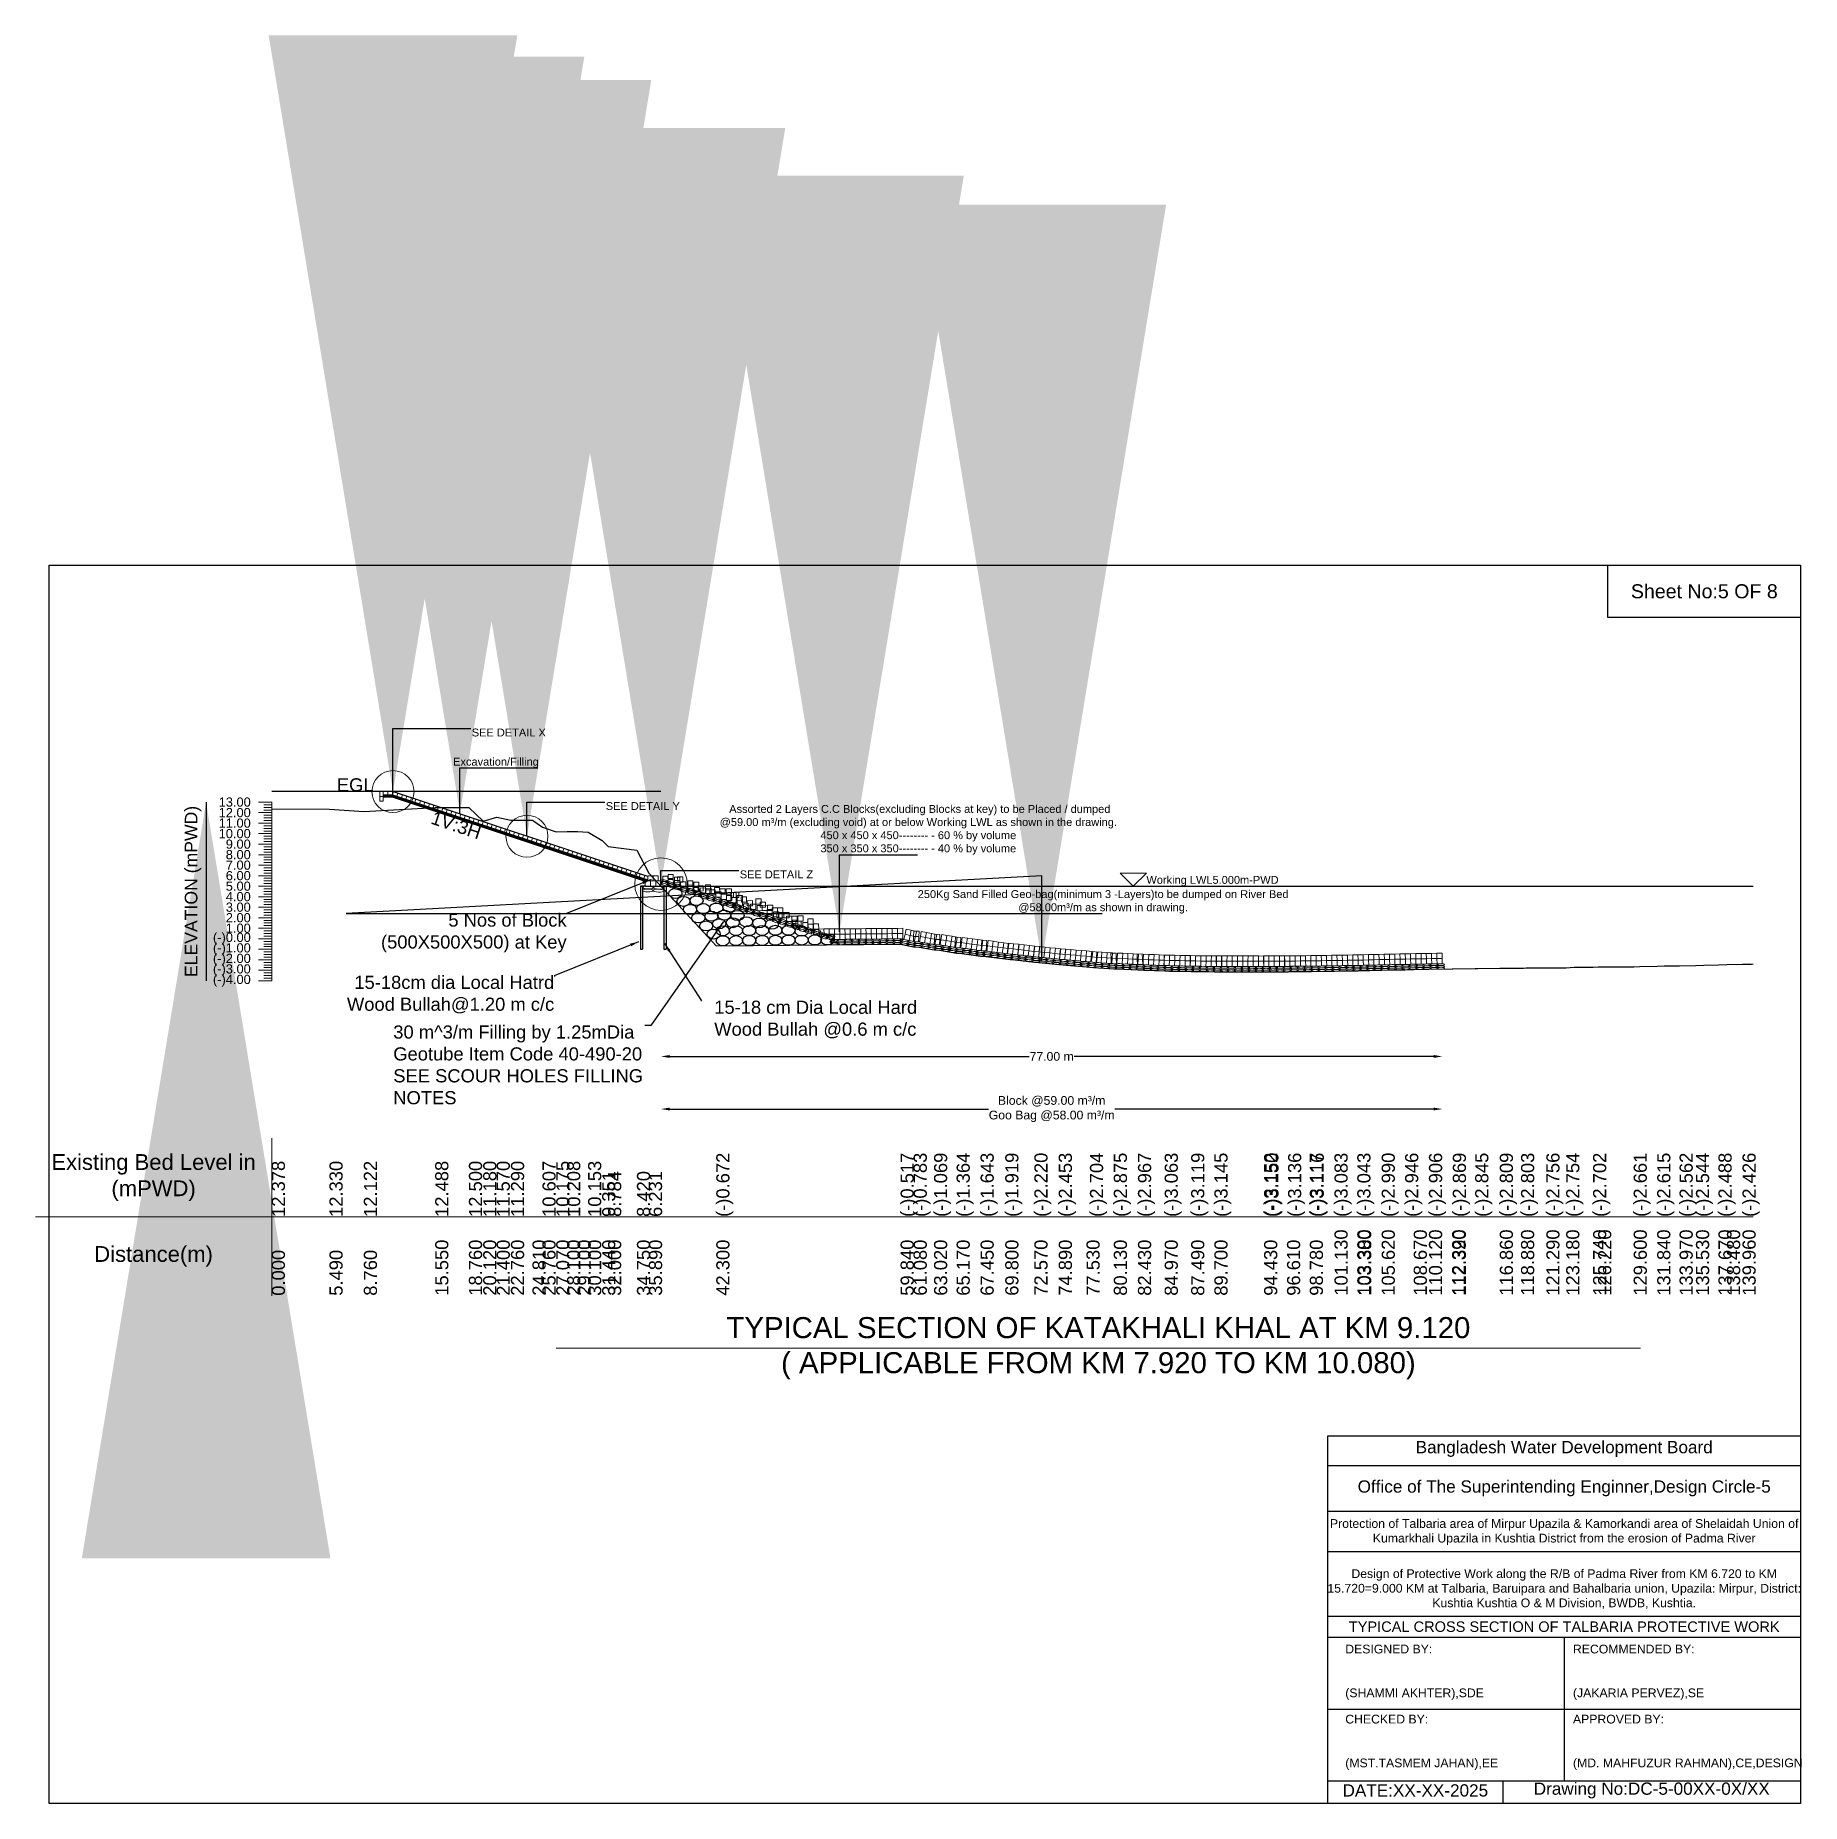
# Model space of a CAD drawing. Header units: inches. Extents: x 89000 to 215021, y -36776 to 1682.
# Drawn here: x 155991.1 to 156159.3, y -36775.9 to -36607.5 of the extents above; entities that cross this region are included whole.
import ezdxf

# ---------------------------------------------------------------- set-up
doc = ezdxf.new("R2010")
doc.units = ezdxf.units.IN
doc.header["$LTSCALE"] = 7
doc.header["$MEASUREMENT"] = 0
doc.header["$PDMODE"] = 3
for name, color, linetype, lineweight in [('BULLAH', 7, 'Continuous', 25), ('Cross section Data Border', 7, 'Continuous', 9), ('Cross Section Labels', 7, 'Continuous', 9), ('Existing_Bed_Level for Xsection', 7, 'Continuous', 25), ('Long Section Labels', 7, 'Continuous', 9)]:
    doc.layers.add(name, color=color, linetype=linetype, lineweight=lineweight)
doc.layers.add('Geotube', color=7, linetype='Continuous')
doc.styles.get("Standard").update_dxf_attribs({"font": 'arial.ttf'})
doc.dimstyles.new('Appron Lebeling Style', dxfattribs={"dimtxt": 50, "dimasz": 50, "dimexe": 0.18, "dimexo": 0.0625, "dimgap": 0.09, "dimtad": 0, "dimtih": 1, "dimtoh": 1, "dimdec": 4, "dimzin": 0, "dimdsep": 46, "dimtxsty": 'Standard', "dimcen": 0.09, "dimse1": 1, "dimse2": 1, "dimadec": 0, "dimazin": 0, "dimtfac": 1, "dimtdec": 4, "dimtofl": 0, "dimtmove": 0, "dimatfit": 3, "dimfxl": 1, "dimtolj": 1, "dimtzin": 0, "dimarcsym": 0})
doc.dimstyles.get("Standard").update_dxf_attribs({"dimtxt": 0.18, "dimasz": 0.18, "dimexe": 0.18, "dimexo": 0.0625, "dimgap": 0.09, "dimtad": 0, "dimtih": 1, "dimtoh": 1, "dimdec": 4, "dimzin": 0, "dimdsep": 46, "dimtxsty": 'Standard', "dimcen": 0.09, "dimadec": 0, "dimazin": 0, "dimtfac": 1, "dimtdec": 4, "dimtofl": 0, "dimtmove": 0, "dimatfit": 3, "dimfxl": 1, "dimtolj": 1, "dimtzin": 0, "dimarcsym": 0})

msp = doc.modelspace()

# ---------------------------------------------------------------- texts
at = {"attachment_point": 5}
for s, insert, char_height in [('Sheet No:5 OF 8', (156150.01236, -36660.47308), 1.33408), ('Bangladesh Water Development Board', (156136.67156, -36742.11877), 1.16732)]:
    msp.add_mtext(s, dxfattribs=dict(at, insert=insert, char_height=char_height))
for s, insert, char_height, width, attachment_point in [('Office of The Superintending Enginner,Design Circle-5', (156136.67156, -36745.87087), 1.16732, 39.1752911, 5), ('Protection of Talbaria area of Mirpur Upazila & Kamorkandi area of Shelaidah Union of Kumarkhali Upazila in Kushtia District from the erosion of Padma River', (156136.67156, -36750.03987), 0.8338, 46.6928, 5), ('Design of Protective Work along the R/B of Padma River from KM 6.720 to KM 15.720=9.000 KM at Talbaria, Baruipara and Bahalbaria union, Upazila: Mirpur, District: Kushtia Kushtia O & M Division, BWDB, Kushtia.', (156136.67156, -36755.45957), 0.8338, 45.0252, 5), ('TYPICAL CROSS SECTION OF TALBARIA PROTECTIVE WORK', (156136.67156, -36759.04491), 0.9934986, 46.6928, 5), ('DESIGNED BY:^J^J^J(SHAMMI AKHTER),SDE', (156115.82656, -36763.38067), 0.8338, 23.3464, 4), ('RECOMMENDED BY:^J^J^J(JAKARIA PERVEZ),SE', (156137.50536, -36763.38067), 0.8338, 23.3464, 4), ('CHECKED BY:^J^J^J(MST.TASMEM JAHAN),EE', (156115.82656, -36770.05107), 0.8338, 23.3464, 4), ('APPROVED BY:^J^J^J(MD. MAHFUZUR RAHMAN),CE,DESIGN', (156137.50536, -36770.05107), 0.8338, 23.3464, 4), ('DATE:XX-XX-2025', (156122.49696, -36774.63697), 1.16732, 23.3464, 5), ('Drawing No:DC-5-00XX-0X/XX', (156145.00956, -36774.63697), 1.16732, 36.6872, 5)]:
    msp.add_mtext(s, dxfattribs=dict(insert=insert, char_height=char_height, width=width, attachment_point=attachment_point))
at = {"layer": 'Cross section Data Border', "char_height": 1.50084, "width": 20.0112, "attachment_point": 5}
for s, insert in [('Existing Bed Level in (mPWD)', (156002.35791, -36716.27834)), ('Distance(m)', (156002.35791, -36723.78254))]:
    msp.add_mtext(s, dxfattribs=dict(at, insert=insert))
at = {"layer": 'Cross Section Labels'}
for s, insert, char_height, attachment_point in [('SEE DETAIL X', (156032.65795, -36673.53464), 0.75042, 1), ('Excavation/Filling', (156039.03652, -36677.28674), 0.75042, 9), ('EGL', (156023.30403, -36679.538), 1.2507, 9), ('SEE DETAIL Y', (156045.41509, -36680.53856), 0.75042, 1), (' Assorted 2 Layers C.C Blocks(excluding Blocks at key) to be Placed / dumped^J@59.00 m³/m (excluding void) at or below Working LWL as shown in the drawing.^J450 x 450 x 450-------- - 60 % by volume^J350 x 350 x 350-------- - 40 % by volume', (156075.17211, -36685.54136), 0.75042, 8), ('SEE DETAIL Z', (156058.17223, -36687.0422), 0.75042, 1), ('Working LWL5.000m-PWD', (156096.89391, -36688.54304), 0.75042, 7), ('250Kg Sand Filled Geo-bag(minimum 3 -Layers)to be dumped on River Bed^J@58.00m³/m as shown in drawing.', (156092.77003, -36691.14809), 0.75042, 8), ('5 Nos of Block ^J(500X500X500) at Key', (156041.68832, -36691.14195), 1.2507, 3), ('TYPICAL SECTION OF KATAKHALI KHAL AT KM 9.120^J( APPLICABLE FROM KM 7.920 TO KM 10.080)', (156092.32088, -36732.53744), 2.00112, 5)]:
    msp.add_mtext(s, dxfattribs=dict(at, insert=insert, char_height=char_height, attachment_point=attachment_point))
at = {"layer": 'Cross Section Labels', "insert": (156031.37412, -36682.1388), "char_height": 1.2507, "attachment_point": 2, "rotation": 341.5650512}
msp.add_mtext('1V:3H', dxfattribs=at)
at = {"layer": 'Cross Section Labels', "char_height": 1.2507}
for s, insert, width, attachment_point in [('15-18cm dia Local Hatrd Wood Bullah@1.20 m c/c', (156040.50571, -36697.06907), 21.3751491, 3), ('15-18 cm Dia Local Hard Wood Bullah @0.6 m c/c ', (156055.74154, -36699.44173), 19.7136976, 1), ('\\pxql,t16;30 m^ 3/m Filling by 1.25mDia Geotube Item Code 40-490-20 \\PSEE SCOUR HOLES FILLING NOTES', (156052.47273, -36701.79849), 27.2924124, 3)]:
    msp.add_mtext(s, dxfattribs=dict(at, insert=insert, width=width, attachment_point=attachment_point))
at = {"layer": 'Long Section Labels', "rotation": 90}
for s, insert, char_height, attachment_point in [('ELEVATION (mPWD)', (156006.11001, -36689.04332), 1.200672, 5), ('12.378', (156013.61421, -36720.03044), 1.2507, 1), ('12.330', (156019.10728, -36720.03044), 1.2507, 1), ('12.122', (156022.37912, -36720.03044), 1.2507, 1), ('12.488', (156029.17292, -36720.03044), 1.2507, 1), ('12.500', (156032.38472, -36720.03044), 1.2507, 1), ('11.180', (156033.74548, -36720.03044), 1.2507, 1), ('11.570', (156035.02619, -36720.03044), 1.2507, 1), ('11.290', (156036.38696, -36720.03044), 1.2507, 1), ('11.290', (156036.38696, -36720.03044), 1.2507, 1), ('10.607', (156039.38864, -36720.03044), 1.2507, 1), ('10.175', (156040.69937, -36720.03044), 1.2507, 1), ('10.208', (156041.72995, -36720.03044), 1.2507, 1), ('10.208', (156041.72995, -36720.03044), 1.2507, 1), ('10.153', (156043.73107, -36720.03044), 1.2507, 1), ('(-)0.672', (156055.9379, -36720.03044), 1.2507, 1), ('(-)0.517', (156073.48772, -36720.03044), 1.2507, 1), ('(-)0.783', (156074.72842, -36720.03044), 1.2507, 1), ('(-)1.069', (156076.6695, -36720.03044), 1.2507, 1), ('(-)1.364', (156078.82071, -36720.03044), 1.2507, 1), ('(-)1.643', (156081.10198, -36720.03044), 1.2507, 1), ('(-)1.919', (156083.4533, -36720.03044), 1.2507, 1), ('(-)2.220', (156086.22485, -36720.03044), 1.2507, 1), ('(-)2.453', (156088.54615, -36720.03044), 1.2507, 1), ('(-)2.704', (156091.51781, -36720.03044), 1.2507, 1), ('(-)2.875', (156093.78908, -36720.03044), 1.2507, 1), ('(-)2.967', (156096.09037, -36720.03044), 1.2507, 1), ('(-)3.063', (156098.63179, -36720.03044), 1.2507, 1), ('(-)3.119', (156101.1532, -36720.03044), 1.2507, 1), ('(-)3.145', (156103.36444, -36720.03044), 1.2507, 1), ('(-)3.145', (156103.36444, -36720.03044), 1.2507, 1), ('(-)3.152', (156108.09709, -36720.03044), 1.2507, 1), ('(-)3.150', (156108.21716, -36720.03044), 1.2507, 1), ('(-)3.136', (156110.37837, -36720.03044), 1.2507, 1), ('(-)3.117', (156112.44953, -36720.03044), 1.2507, 1), ('(-)3.116', (156112.52957, -36720.03044), 1.2507, 1), ('(-)3.116', (156112.52957, -36720.03044), 1.2507, 1), ('(-)3.083', (156114.80084, -36720.03044), 1.2507, 1), ('(-)3.043', (156116.97206, -36720.03044), 1.2507, 1), ('(-)3.043', (156116.97206, -36720.03044), 1.2507, 1), ('(-)2.990', (156119.29336, -36720.03044), 1.2507, 1), ('(-)2.946', (156121.52461, -36720.03044), 1.2507, 1), ('(-)2.946', (156121.52461, -36720.03044), 1.2507, 1), ('(-)2.906', (156123.79588, -36720.03044), 1.2507, 1), ('(-)2.869', (156126.06715, -36720.03044), 1.2507, 1), ('(-)2.845', (156128.19834, -36720.03044), 1.2507, 1), ('(-)2.809', (156130.53965, -36720.03044), 1.2507, 1), ('(-)2.803', (156132.56078, -36720.03044), 1.2507, 1), ('(-)2.756', (156134.97213, -36720.03044), 1.2507, 1), ('(-)2.754', (156136.86319, -36720.03044), 1.2507, 1), ('(-)2.702', (156139.42462, -36720.03044), 1.2507, 1), ('(-)2.661', (156143.28679, -36720.03044), 1.2507, 1), ('(-)2.615', (156145.52804, -36720.03044), 1.2507, 1), ('(-)2.562', (156147.65923, -36720.03044), 1.2507, 1), ('(-)2.544', (156149.22011, -36720.03044), 1.2507, 1), ('(-)2.488', (156151.36131, -36720.03044), 1.2507, 1), ('(-)2.426', (156153.65259, -36720.03044), 1.2507, 1), ('9.351', (156045.07182, -36720.03044), 1.2507, 1), ('8.784', (156045.63213, -36720.03044), 1.2507, 1), ('8.420', (156048.38367, -36720.03044), 1.2507, 1), ('6.231', (156049.52431, -36720.03044), 1.2507, 1), ('101.130', (156114.80084, -36727.53464), 1.2507, 1), ('103.300', (156116.97206, -36727.53464), 1.2507, 1), ('103.380', (156117.0521, -36727.53464), 1.2507, 1), ('105.620', (156119.29336, -36727.53464), 1.2507, 1), ('108.670', (156122.34507, -36727.53464), 1.2507, 1), ('110.120', (156123.79588, -36727.53464), 1.2507, 1), ('112.320', (156125.99711, -36727.53464), 1.2507, 1), ('112.390', (156126.06715, -36727.53464), 1.2507, 1), ('116.860', (156130.53965, -36727.53464), 1.2507, 1), ('118.880', (156132.56078, -36727.53464), 1.2507, 1), ('121.290', (156134.97213, -36727.53464), 1.2507, 1), ('123.180', (156136.86319, -36727.53464), 1.2507, 1), ('125.740', (156139.42462, -36727.53464), 1.2507, 1), ('126.220', (156139.90489, -36727.53464), 1.2507, 1), ('129.600', (156143.28679, -36727.53464), 1.2507, 1), ('131.840', (156145.52804, -36727.53464), 1.2507, 1), ('133.970', (156147.65923, -36727.53464), 1.2507, 1), ('135.530', (156149.22011, -36727.53464), 1.2507, 1), ('137.670', (156151.36131, -36727.53464), 1.2507, 1), ('138.480', (156152.17176, -36727.53464), 1.2507, 1), ('139.960', (156153.65259, -36727.53464), 1.2507, 1), ('0.000', (156013.61421, -36727.53464), 1.2507, 1), ('5.490', (156019.10728, -36727.53464), 1.2507, 1), ('8.760', (156022.37912, -36727.53464), 1.2507, 1), ('15.550', (156029.17292, -36727.53464), 1.2507, 1), ('18.760', (156032.38472, -36727.53464), 1.2507, 1), ('20.120', (156033.74548, -36727.53464), 1.2507, 1), ('21.400', (156035.02619, -36727.53464), 1.2507, 1), ('22.760', (156036.38696, -36727.53464), 1.2507, 1), ('24.810', (156038.4381, -36727.53464), 1.2507, 1), ('25.760', (156039.38864, -36727.53464), 1.2507, 1), ('27.070', (156040.69937, -36727.53464), 1.2507, 1), ('28.100', (156041.72995, -36727.53464), 1.2507, 1), ('29.100', (156042.73051, -36727.53464), 1.2507, 1), ('30.100', (156043.73107, -36727.53464), 1.2507, 1), ('31.440', (156045.07182, -36727.53464), 1.2507, 1), ('32.000', (156045.63213, -36727.53464), 1.2507, 1), ('34.750', (156048.38367, -36727.53464), 1.2507, 1), ('35.890', (156049.52431, -36727.53464), 1.2507, 1), ('42.300', (156055.9379, -36727.53464), 1.2507, 1), ('59.840', (156073.48772, -36727.53464), 1.2507, 1), ('61.080', (156074.72842, -36727.53464), 1.2507, 1), ('63.020', (156076.6695, -36727.53464), 1.2507, 1), ('65.170', (156078.82071, -36727.53464), 1.2507, 1), ('67.450', (156081.10198, -36727.53464), 1.2507, 1), ('69.800', (156083.4533, -36727.53464), 1.2507, 1), ('72.570', (156086.22485, -36727.53464), 1.2507, 1), ('74.890', (156088.54615, -36727.53464), 1.2507, 1), ('77.530', (156091.18763, -36727.53464), 1.2507, 1), ('80.130', (156093.78908, -36727.53464), 1.2507, 1), ('82.430', (156096.09037, -36727.53464), 1.2507, 1), ('84.970', (156098.63179, -36727.53464), 1.2507, 1), ('87.490', (156101.1532, -36727.53464), 1.2507, 1), ('89.700', (156103.36444, -36727.53464), 1.2507, 1), ('94.430', (156108.09709, -36727.53464), 1.2507, 1), ('96.610', (156110.27831, -36727.53464), 1.2507, 1), ('98.780', (156112.44953, -36727.53464), 1.2507, 1)]:
    msp.add_mtext(s, dxfattribs=dict(at, insert=insert, char_height=char_height, attachment_point=attachment_point))
at = {"layer": 'Long Section Labels', "char_height": 0.87549, "attachment_point": 6}
for s, insert in [('13.00', (156011.61309, -36680.53856)), ('12.00', (156011.61309, -36681.53912)), ('11.00', (156011.61309, -36682.53968)), ('10.00', (156011.61309, -36683.54024)), ('9.00', (156011.61309, -36684.5408)), ('8.00', (156011.61309, -36685.54136)), ('7.00', (156011.61309, -36686.54192)), ('5.00', (156011.61309, -36688.54304)), ('6.00', (156011.61309, -36687.54248)), ('4.00', (156011.61309, -36689.5436)), ('3.00', (156011.61309, -36690.54416)), ('2.00', (156011.61309, -36691.54472)), ('(-)0.00', (156011.61309, -36693.54584)), ('1.00', (156011.61309, -36692.54528)), ('(-)1.00', (156011.61309, -36694.5464)), ('(-)2.00', (156011.61309, -36695.54696)), ('(-)3.00', (156011.61309, -36696.54752)), ('(-)4.00', (156011.61309, -36697.54808))]:
    msp.add_mtext(s, dxfattribs=dict(at, insert=insert))

# ---------------------------------------------------------------- blocks, each defined once
blk = doc.blocks.new('*D4')
at = {"layer": 'Cross Section Labels', "color": 0, "lineweight": -2, "transparency": 16777216}
for p, q in [((156051.5, -36704.75), (156085.74, -36704.75)), ((156124.24, -36704.75), (156090, -36704.75))]:
    blk.add_line(p, q, dxfattribs=at)
at = {"layer": 'Cross Section Labels', "color": 0, "transparency": 16777216}
for points in [[(156051.5, -36704.61), (156051.5, -36704.89), (156050.67, -36704.75)], [(156124.24, -36704.61), (156124.24, -36704.89), (156125.07, -36704.75)]]:
    blk.add_solid(points, dxfattribs=at)
at = {"layer": 'Defpoints', "color": 0, "transparency": 16777216}
for p in [(156050.67, -36695.75), (156125.07, -36703.64), (156125.07, -36704.75)]:
    blk.add_point(p, dxfattribs=at)
at = {"layer": 'Cross Section Labels', "color": 0, "transparency": 16777216, "insert": (156087.87, -36704.75), "char_height": 0.833, "attachment_point": 5}
blk.add_mtext('\\A1;77.00 m', dxfattribs=at)
blk = doc.blocks.new('*D5')
at = {"layer": 'Cross Section Labels', "color": 0, "lineweight": -2, "transparency": 16777216}
for p, q in [((156051.5, -36709.76), (156081.86, -36709.76)), ((156124.24, -36709.76), (156093.88, -36709.76))]:
    blk.add_line(p, q, dxfattribs=at)
at = {"layer": 'Cross Section Labels', "color": 0, "transparency": 16777216}
for points in [[(156051.5, -36709.62), (156051.5, -36709.89), (156050.67, -36709.76)], [(156124.24, -36709.62), (156124.24, -36709.89), (156125.07, -36709.76)]]:
    blk.add_solid(points, dxfattribs=at)
at = {"layer": 'Defpoints', "color": 0, "transparency": 16777216}
for p in [(156050.67, -36695.75), (156125.07, -36703.64), (156125.07, -36709.76)]:
    blk.add_point(p, dxfattribs=at)
at = {"layer": 'Cross Section Labels', "color": 0, "transparency": 16777216, "insert": (156087.87, -36709.76), "char_height": 0.833, "attachment_point": 5}
blk.add_mtext('\\A1;Block @59.00 m³/m ^JGoo Bag @58.00 m³/m ', dxfattribs=at)

# ---------------------------------------------------------------- dimensions: what is measured, and where the dimension line sits
at = {"layer": 'Cross Section Labels'}
for base, text, picture, middle in [((156125.06884, -36704.753), '77.00 m', '*D4', (156087.86844, -36704.753)), ((156125.06884, -36709.7558), 'Block @59.00 m³/m ^JGoo Bag @58.00 m³/m ', '*D5', (156087.86844, -36709.7558))]:
    dim = msp.add_linear_dim(base=base, p1=(156050.66803, -36695.74796), p2=(156125.06884, -36703.63814), text=text, dimstyle='Appron Lebeling Style', override={"dimtxt": 0.833, "dimasz": 0.833}, dxfattribs=at)
    dim.commit()
    dim.dimension.update_dxf_attribs({"geometry": picture, "text_midpoint": middle})

# ---------------------------------------------------------------- linework, layer by layer
for points in [[(155992.42416, -36657.97168), (156159.18416, -36657.97168), (156159.18416, -36775.88767), (155992.42416, -36775.88767)], [(156140.84056, -36657.97168), (156159.18416, -36657.97168), (156159.18416, -36662.97448), (156140.84056, -36662.97448)]]:
    msp.add_lwpolyline(points, close=True)
for points in [[(156114.15896, -36775.88767), (156114.15896, -36740.86807), (156159.18416, -36740.86807)], [(156114.15896, -36743.70299), (156159.18416, -36743.70299)], [(156114.15896, -36748.03875), (156159.18416, -36748.03875)], [(156114.15896, -36751.87423), (156159.18416, -36751.87423)], [(156114.15896, -36758.04435), (156159.18416, -36758.04435)], [(156114.15896, -36760.04547), (156159.18416, -36760.04547)], [(156136.67156, -36760.04547), (156136.67156, -36773.71979)], [(156114.15896, -36766.88263), (156159.18416, -36766.88263)], [(156114.15896, -36773.71979), (156159.18416, -36773.71979)], [(156130.83496, -36773.71979), (156130.83496, -36775.88767)]]:
    msp.add_lwpolyline(points)
at = {"layer": 'BULLAH'}
for p, q in [((156048.72373, -36688.54304), (156048.72373, -36694.5464)), ((156048.72373, -36688.54304), (156048.92384, -36688.54304)), ((156049.16719, -36688.54304), (156048.72373, -36688.54304)), ((156048.92384, -36688.54304), (156048.92384, -36694.5464)), ((156050.95408, -36688.54304), (156050.95408, -36694.5464)), ((156051.15419, -36688.54304), (156051.15419, -36694.5464)), ((156048.72373, -36694.5464), (156048.92384, -36694.5464)), ((156050.95408, -36694.5464), (156051.15419, -36694.5464))]:
    msp.add_line(p, q, dxfattribs=at)
at = {"layer": 'Cross section Data Border'}
for points in [[(156013.61421, -36712.52624), (156013.61421, -36727.53464)], [(155991.10161, -36720.03044), (156154.67541, -36720.03044)]]:
    msp.add_lwpolyline(points, dxfattribs=at)
at = {"layer": 'Cross Section Labels'}
msp.add_lwpolyline([(156095.64321, -36688.54304), (156096.89391, -36687.29234), (156094.39251, -36687.29234)], close=True, dxfattribs=at)
msp.add_lwpolyline([(156040.69198, -36732.53744), (156092.32088, -36732.53744), (156143.94978, -36732.53744)], dxfattribs=at)
for centre, radius in [((156025.15375, -36679.538), 2.00112), ((156037.91089, -36683.79038), 2.00112), ((156050.66803, -36688.34293), 2.5014)]:
    msp.add_circle(centre, radius, dxfattribs=at)
at = {"layer": 'Existing_Bed_Level for Xsection'}
for points in [[(156050.66803, -36679.538), (156013.61421, -36679.538)], [(156049.41733, -36687.62586), (156025.19996, -36679.55341), (156025.15375, -36679.538), (156025.10504, -36679.538), (156024.20454, -36679.538)], [(156024.20454, -36679.83817), (156025.10504, -36679.83817), (156049.41733, -36687.94227)], [(156024.20454, -36679.93823), (156025.08881, -36679.93823), (156049.40241, -36688.04276)], [(156013.61421, -36681.16091), (156019.10728, -36681.20894), (156022.37912, -36681.41706), (156029.17292, -36681.05085), (156032.38472, -36681.03884), (156033.74548, -36682.35958), (156035.02619, -36681.96937), (156036.38696, -36682.24952), (156038.4381, -36682.24952), (156039.38864, -36682.9329), (156040.69937, -36683.36515), (156041.72995, -36683.33213), (156042.73051, -36683.33213), (156043.73107, -36683.38716), (156045.07182, -36684.18961), (156045.63213, -36684.75693), (156048.38367, -36685.12113), (156049.52431, -36687.31136), (156055.9379, -36694.21822), (156073.48772, -36694.06313), (156074.72842, -36694.32928), (156075.25871, -36694.3523), (156076.6695, -36694.61544), (156077.1998, -36694.64246), (156078.82071, -36694.91061), (156079.33099, -36694.94063), (156081.10198, -36695.18976), (156081.60226, -36695.21978), (156083.4533, -36695.46592), (156083.92356, -36695.50994), (156084.36381, -36695.55297), (156086.22485, -36695.76709), (156086.63508, -36695.80411), (156088.54615, -36696.00022), (156088.92636, -36696.03124), (156089.27656, -36696.06025), (156091.18763, -36696.22634), (156091.51781, -36696.25136), (156091.83799, -36696.29838), (156093.78908, -36696.42245), (156094.07925, -36696.41245), (156096.09037, -36696.51451), (156096.36052, -36696.5035), (156096.63067, -36696.53352), (156098.63179, -36696.61056), (156098.87193, -36696.61456), (156099.10206, -36696.61656), (156101.1532, -36696.66659), (156101.35332, -36696.66759), (156103.36444, -36696.69261), (156103.52453, -36696.69261), (156103.69463, -36696.6906), (156103.85472, -36696.6876), (156104.01481, -36696.6856), (156108.09709, -36696.69961), (156108.21716, -36696.69761), (156110.27831, -36696.6856), (156110.37837, -36696.6836), (156112.44953, -36696.66459), (156112.52957, -36696.66359), (156112.59961, -36696.66359), (156114.80084, -36696.63057), (156116.97206, -36696.59055), (156117.01208, -36696.59055), (156117.0521, -36696.59155), (156119.29336, -36696.53752), (156119.31337, -36696.53852), (156121.52461, -36696.49349), (156121.53461, -36696.49349), (156122.34507, -36696.47749), (156123.79588, -36696.45347), (156125.99711, -36696.41845), (156126.06715, -36696.41645), (156128.19834, -36696.39244), (156128.31841, -36696.38844), (156128.44848, -36696.38243), (156130.53965, -36696.35642), (156132.56078, -36696.35041), (156132.80092, -36696.33741), (156133.04105, -36696.3224), (156134.97213, -36696.30339), (156136.86319, -36696.30139), (156137.2334, -36696.27937), (156137.63362, -36696.25736), (156139.42462, -36696.24936), (156139.90489, -36696.22134), (156143.28679, -36696.20833), (156143.87712, -36696.17432), (156145.52804, -36696.16231), (156146.19842, -36696.13029), (156147.65923, -36696.10928), (156149.22011, -36696.09127), (156149.96052, -36696.06125), (156151.36131, -36696.03524), (156152.17176, -36696.00422), (156153.65259, -36695.9732), (156154.50306, -36695.95219), (156154.67541, -36695.94779)], [(156024.20454, -36680.03828), (156025.07257, -36680.03828), (156049.16719, -36688.06983)], [(156049.16719, -36688.54304), (156154.67541, -36688.54304)]]:
    msp.add_lwpolyline(points, dxfattribs=at)
at = {"layer": 'Geotube'}
for centre in [(156052.03558, -36689.23207), (156052.81115, -36689.9844), (156054.06185, -36689.91991), (156057.1886, -36690.53269), (156053.4365, -36690.75822), (156054.22499, -36691.56179), (156054.6872, -36690.67224), (156055.47527, -36691.40482), (156055.9379, -36690.61851), (156056.20842, -36692.11775), (156056.67973, -36691.29362), (156057.50452, -36692.01964), (156057.9562, -36691.3325), (156058.78754, -36691.92807), (156060.02473, -36692.04581), (156061.23573, -36692.16354), (156054.96468, -36692.32706), (156055.69129, -36693.09886), (156056.56325, -36692.7867), (156056.56325, -36693.73727), (156057.81395, -36692.77537), (156057.81395, -36693.72594), (156059.06465, -36692.76404), (156059.06465, -36693.71461), (156060.31535, -36692.75271), (156060.31535, -36693.70328), (156061.56605, -36692.74138), (156061.56605, -36693.69195), (156062.81675, -36692.74138), (156062.81675, -36693.68062), (156064.06745, -36692.82564), (156064.06745, -36693.66929), (156065.31815, -36693.65796), (156066.53143, -36693.65796)]:
    msp.add_ellipse(centre, major_axis=(-0.62535, 0), ratio=0.76, dxfattribs=at)
at = {"layer": 'Long Section Labels'}
for points in [[(156024.20454, -36679.538), (156023.90437, -36679.538), (156023.90437, -36679.98826), (156024.20454, -36679.98826)], [(156024.20454, -36679.98826), (156023.90437, -36679.98826), (156023.90437, -36680.43851), (156024.20454, -36680.43851)], [(156024.65479, -36679.538), (156024.20454, -36679.538), (156024.20454, -36679.83817), (156024.65479, -36679.83817)], [(156025.10504, -36679.538), (156024.65479, -36679.538), (156024.65479, -36679.83817), (156025.10504, -36679.83817)], [(156025.62711, -36679.69579), (156025.19996, -36679.55341), (156025.10504, -36679.83817), (156025.53219, -36679.98055)], [(156026.05426, -36679.83817), (156025.62711, -36679.69579), (156025.53219, -36679.98055), (156025.95934, -36680.12294)], [(156026.4814, -36679.98055), (156026.05426, -36679.83817), (156025.95934, -36680.12294), (156026.38648, -36680.26532)], [(156026.90855, -36680.12294), (156026.4814, -36679.98055), (156026.38648, -36680.26532), (156026.81363, -36680.4077)], [(156027.3357, -36680.26532), (156026.90855, -36680.12294), (156026.81363, -36680.4077), (156027.24078, -36680.55008)], [(156027.76284, -36680.4077), (156027.3357, -36680.26532), (156027.24078, -36680.55008), (156027.66792, -36680.69247)], [(156028.18999, -36680.55008), (156027.76284, -36680.4077), (156027.66792, -36680.69247), (156028.09507, -36680.83485)], [(156028.61714, -36680.69247), (156028.18999, -36680.55008), (156028.09507, -36680.83485), (156028.52222, -36680.97723)], [(156029.04428, -36680.83485), (156028.61714, -36680.69247), (156028.52222, -36680.97723), (156028.94936, -36681.11961)], [(156029.47143, -36680.97723), (156029.04428, -36680.83485), (156028.94936, -36681.11961), (156029.37651, -36681.26199)], [(156029.89858, -36681.11961), (156029.47143, -36680.97723), (156029.37651, -36681.26199), (156029.80365, -36681.40438)], [(156030.32572, -36681.26199), (156029.89858, -36681.11961), (156029.80365, -36681.40438), (156030.2308, -36681.54676)], [(156030.75287, -36681.40438), (156030.32572, -36681.26199), (156030.2308, -36681.54676), (156030.65795, -36681.68914)], [(156031.18002, -36681.54676), (156030.75287, -36681.40438), (156030.65795, -36681.68914), (156031.08509, -36681.83152)], [(156031.60716, -36681.68914), (156031.18002, -36681.54676), (156031.08509, -36681.83152), (156031.51224, -36681.97391)], [(156032.03431, -36681.83152), (156031.60716, -36681.68914), (156031.51224, -36681.97391), (156031.93939, -36682.11629)], [(156032.46146, -36681.97391), (156032.03431, -36681.83152), (156031.93939, -36682.11629), (156032.36653, -36682.25867)], [(156032.8886, -36682.11629), (156032.46146, -36681.97391), (156032.36653, -36682.25867), (156032.79368, -36682.40105)], [(156033.31575, -36682.25867), (156032.8886, -36682.11629), (156032.79368, -36682.40105), (156033.22083, -36682.54343)], [(156033.7429, -36682.40105), (156033.31575, -36682.25867), (156033.22083, -36682.54343), (156033.64797, -36682.68582)], [(156034.17004, -36682.54343), (156033.7429, -36682.40105), (156033.64797, -36682.68582), (156034.07512, -36682.8282)], [(156034.59719, -36682.68582), (156034.17004, -36682.54343), (156034.07512, -36682.8282), (156034.50227, -36682.97058)], [(156035.02433, -36682.8282), (156034.59719, -36682.68582), (156034.50227, -36682.97058), (156034.92941, -36683.11296)], [(156035.45148, -36682.97058), (156035.02433, -36682.8282), (156034.92941, -36683.11296), (156035.35656, -36683.25534)], [(156035.87863, -36683.11296), (156035.45148, -36682.97058), (156035.35656, -36683.25534), (156035.78371, -36683.39773)], [(156036.30577, -36683.25534), (156035.87863, -36683.11296), (156035.78371, -36683.39773), (156036.21085, -36683.54011)], [(156036.73292, -36683.39773), (156036.30577, -36683.25534), (156036.21085, -36683.54011), (156036.638, -36683.68249)], [(156037.16007, -36683.54011), (156036.73292, -36683.39773), (156036.638, -36683.68249), (156037.06515, -36683.82487)], [(156037.58721, -36683.68249), (156037.16007, -36683.54011), (156037.06515, -36683.82487), (156037.49229, -36683.96726)], [(156038.01436, -36683.82487), (156037.58721, -36683.68249), (156037.49229, -36683.96726), (156037.91944, -36684.10964)], [(156038.44151, -36683.96726), (156038.01436, -36683.82487), (156037.91944, -36684.10964), (156038.34659, -36684.25202)], [(156038.86865, -36684.10964), (156038.44151, -36683.96726), (156038.34659, -36684.25202), (156038.77373, -36684.3944)], [(156039.2958, -36684.25202), (156038.86865, -36684.10964), (156038.77373, -36684.3944), (156039.20088, -36684.53678)], [(156039.72295, -36684.3944), (156039.2958, -36684.25202), (156039.20088, -36684.53678), (156039.62803, -36684.67917)], [(156040.15009, -36684.53678), (156039.72295, -36684.3944), (156039.62803, -36684.67917), (156040.05517, -36684.82155)], [(156040.57724, -36684.67917), (156040.15009, -36684.53678), (156040.05517, -36684.82155), (156040.48232, -36684.96393)], [(156041.00439, -36684.82155), (156040.57724, -36684.67917), (156040.48232, -36684.96393), (156040.90947, -36685.10631)], [(156041.43153, -36684.96393), (156041.00439, -36684.82155), (156040.90947, -36685.10631), (156041.33661, -36685.2487)], [(156041.85868, -36685.10631), (156041.43153, -36684.96393), (156041.33661, -36685.2487), (156041.76376, -36685.39108)], [(156042.28583, -36685.2487), (156041.85868, -36685.10631), (156041.76376, -36685.39108), (156042.1909, -36685.53346)], [(156042.71297, -36685.39108), (156042.28583, -36685.2487), (156042.1909, -36685.53346), (156042.61805, -36685.67584)], [(156043.14012, -36685.53346), (156042.71297, -36685.39108), (156042.61805, -36685.67584), (156043.0452, -36685.81822)], [(156043.56727, -36685.67584), (156043.14012, -36685.53346), (156043.0452, -36685.81822), (156043.47234, -36685.96061)], [(156043.99441, -36685.81822), (156043.56727, -36685.67584), (156043.47234, -36685.96061), (156043.89949, -36686.10299)], [(156044.42156, -36685.96061), (156043.99441, -36685.81822), (156043.89949, -36686.10299), (156044.32664, -36686.24537)], [(156044.84871, -36686.10299), (156044.42156, -36685.96061), (156044.32664, -36686.24537), (156044.75378, -36686.38775)], [(156045.27585, -36686.24537), (156044.84871, -36686.10299), (156044.75378, -36686.38775), (156045.18093, -36686.53014)], [(156045.703, -36686.38775), (156045.27585, -36686.24537), (156045.18093, -36686.53014), (156045.60808, -36686.67252)], [(156046.13015, -36686.53014), (156045.703, -36686.38775), (156045.60808, -36686.67252), (156046.03522, -36686.8149)], [(156046.55729, -36686.67252), (156046.13015, -36686.53014), (156046.03522, -36686.8149), (156046.46237, -36686.95728)], [(156046.98444, -36686.8149), (156046.55729, -36686.67252), (156046.46237, -36686.95728), (156046.88952, -36687.09966)], [(156047.41158, -36686.95728), (156046.98444, -36686.8149), (156046.88952, -36687.09966), (156047.31666, -36687.24205)], [(156047.83873, -36687.09966), (156047.41158, -36686.95728), (156047.31666, -36687.24205), (156047.74381, -36687.38443)], [(156048.26588, -36687.24205), (156047.83873, -36687.09966), (156047.74381, -36687.38443), (156048.17096, -36687.52681)], [(156048.69302, -36687.38443), (156048.26588, -36687.24205), (156048.17096, -36687.52681), (156048.5981, -36687.66919)], [(156049.12017, -36687.52681), (156048.69302, -36687.38443), (156048.5981, -36687.66919), (156049.02525, -36687.81157)], [(156049.66747, -36688.04276), (156049.16719, -36688.04276), (156049.16719, -36688.54304), (156049.66747, -36688.54304)], [(156049.91761, -36687.54248), (156049.41733, -36687.54248), (156049.41733, -36688.04276), (156049.91761, -36688.04276)], [(156050.16775, -36688.04276), (156049.66747, -36688.04276), (156049.66747, -36688.54304), (156050.16775, -36688.54304)], [(156050.41789, -36687.54248), (156049.91761, -36687.54248), (156049.91761, -36688.04276), (156050.41789, -36688.04276)], [(156050.66803, -36688.04276), (156050.16775, -36688.04276), (156050.16775, -36688.54304), (156050.66803, -36688.54304)], [(156051.33731, -36687.58227), (156050.83705, -36687.58669), (156050.84147, -36688.08695), (156051.34173, -36688.08253)], [(156051.84065, -36687.41519), (156051.34039, -36687.41962), (156051.34481, -36687.91988), (156051.84507, -36687.91546)], [(156051.84409, -36687.80508), (156051.34383, -36687.8095), (156051.34825, -36688.30976), (156051.84851, -36688.30534)], [(156052.46605, -36687.67232), (156051.96579, -36687.67674), (156051.97021, -36688.177), (156052.47047, -36688.17258)], [(156052.46904, -36688.01102), (156051.96878, -36688.01544), (156051.9732, -36688.5157), (156052.47346, -36688.51128)], [(156052.75671, -36687.64298), (156052.25645, -36687.6474), (156052.26087, -36688.14766), (156052.76113, -36688.14324)], [(156053.03527, -36688.12075), (156052.53501, -36688.12517), (156052.53943, -36688.62543), (156053.03969, -36688.62101)], [(156053.71477, -36688.03836), (156053.21451, -36688.04278), (156053.21893, -36688.54304), (156053.71919, -36688.53862)], [(156053.71821, -36688.42741), (156053.21795, -36688.43183), (156053.22237, -36688.93209), (156053.72263, -36688.92767)], [(156054.28499, -36688.16374), (156053.78473, -36688.16816), (156053.78915, -36688.66842), (156054.28941, -36688.664)], [(156055.39534, -36688.3994), (156054.89508, -36688.40382), (156054.8995, -36688.90408), (156055.39976, -36688.89966)], [(156054.2883, -36688.53843), (156053.78804, -36688.54285), (156053.79246, -36689.04311), (156054.29272, -36689.03869)], [(156054.69547, -36688.49538), (156054.19521, -36688.4998), (156054.19963, -36689.00006), (156054.69989, -36688.99564)], [(156054.89781, -36688.71253), (156054.39755, -36688.71696), (156054.40197, -36689.21722), (156054.90223, -36689.2128)], [(156055.43463, -36688.74177), (156054.93437, -36688.74619), (156054.93879, -36689.24645), (156055.43905, -36689.24203)], [(156055.83275, -36688.87448), (156055.33249, -36688.8789), (156055.33691, -36689.37916), (156055.83717, -36689.37474)], [(156056.25775, -36688.67749), (156055.75749, -36688.68191), (156055.76191, -36689.18217), (156056.26217, -36689.17775)], [(156056.39443, -36689.08538), (156055.89417, -36689.0898), (156055.89859, -36689.59006), (156056.39885, -36689.58564)], [(156056.77673, -36688.77738), (156056.27647, -36688.7818), (156056.28089, -36689.28206), (156056.78115, -36689.27764)], [(156056.89546, -36689.30538), (156056.3952, -36689.3098), (156056.39962, -36689.81006), (156056.89988, -36689.80564)], [(156057.3913, -36688.8007), (156056.89104, -36688.80512), (156056.89546, -36689.30538), (156057.39572, -36689.30096)], [(156057.41524, -36689.41495), (156056.91498, -36689.41937), (156056.9194, -36689.91963), (156057.41966, -36689.91521)], [(156057.82135, -36689.12683), (156057.32109, -36689.13126), (156057.32551, -36689.63152), (156057.82577, -36689.62709)], [(156057.82577, -36689.62709), (156057.32551, -36689.63152), (156057.32993, -36690.13178), (156057.83019, -36690.12736)], [(156058.06936, -36689.12464), (156057.5691, -36689.12906), (156057.57352, -36689.62932), (156058.07378, -36689.6249)], [(156058.41908, -36689.4156), (156057.91882, -36689.42002), (156057.92324, -36689.92028), (156058.4235, -36689.91586)], [(156058.4235, -36689.91586), (156057.92324, -36689.92028), (156057.92766, -36690.42054), (156058.42792, -36690.41612)], [(156058.81887, -36689.54791), (156058.31861, -36689.55233), (156058.32303, -36690.0526), (156058.82329, -36690.04817)], [(156059.38295, -36689.91891), (156058.88269, -36689.92333), (156058.88711, -36690.42359), (156059.38737, -36690.41917)], [(156060.19536, -36689.747), (156059.6951, -36689.75142), (156059.69952, -36690.25168), (156060.19978, -36690.24726)], [(156060.61181, -36690.0476), (156060.11155, -36690.05203), (156060.11597, -36690.55229), (156060.61623, -36690.54787)], [(156059.0206, -36690.20649), (156058.52034, -36690.21091), (156058.52476, -36690.71117), (156059.02502, -36690.70675)], [(156059.69952, -36690.25168), (156059.19926, -36690.2561), (156059.20368, -36690.75636), (156059.70394, -36690.75194)], [(156060.31377, -36690.36815), (156059.81351, -36690.37257), (156059.81793, -36690.87283), (156060.31819, -36690.86841)], [(156060.81403, -36690.36373), (156060.31377, -36690.36815), (156060.31819, -36690.86841), (156060.81845, -36690.86399)], [(156061.26754, -36690.76274), (156060.76728, -36690.76716), (156060.7717, -36691.26742), (156061.27196, -36691.263)], [(156061.31429, -36690.3593), (156060.81403, -36690.36373), (156060.81845, -36690.86399), (156061.31871, -36690.85957)], [(156061.76638, -36690.59682), (156061.26611, -36690.60124), (156061.27054, -36691.1015), (156061.7708, -36691.09708)], [(156061.89207, -36690.97142), (156061.3918, -36690.97584), (156061.39623, -36691.4761), (156061.89649, -36691.47168)], [(156062.19951, -36691.07949), (156061.69925, -36691.08392), (156061.70367, -36691.58418), (156062.20393, -36691.57976)], [(156062.26664, -36690.5924), (156061.76638, -36690.59682), (156061.7708, -36691.09708), (156062.27106, -36691.09266)], [(156062.36829, -36691.05299), (156061.86803, -36691.05741), (156061.87245, -36691.55767), (156062.37271, -36691.55325)], [(156062.86855, -36691.04857), (156062.36829, -36691.05299), (156062.37271, -36691.55325), (156062.87297, -36691.54883)], [(156063.12816, -36691.40617), (156062.6279, -36691.41059), (156062.63232, -36691.91085), (156063.13259, -36691.90643)], [(156063.62842, -36691.40175), (156063.12816, -36691.40617), (156063.13259, -36691.90643), (156063.63285, -36691.90201)], [(156063.69834, -36691.77815), (156063.19808, -36691.78257), (156063.2025, -36692.28283), (156063.70276, -36692.27841)], [(156064.19503, -36691.37017), (156063.69477, -36691.37459), (156063.69919, -36691.87485), (156064.19945, -36691.87043)], [(156065.14701, -36691.65921), (156064.64675, -36691.66363), (156064.65117, -36692.16389), (156065.15143, -36692.15947)], [(156064.01727, -36691.87204), (156063.51701, -36691.87646), (156063.52143, -36692.37672), (156064.02169, -36692.3723)], [(156064.66932, -36691.99783), (156064.16906, -36692.00225), (156064.17348, -36692.50251), (156064.67374, -36692.49809)], [(156065.15143, -36692.15947), (156064.65117, -36692.16389), (156064.65559, -36692.66415), (156065.15585, -36692.65973)], [(156065.68493, -36692.12088), (156065.18467, -36692.1253), (156065.18909, -36692.62556), (156065.68935, -36692.62114)], [(156065.68935, -36692.62114), (156065.18909, -36692.62556), (156065.19351, -36693.12582), (156065.69377, -36693.1214)], [(156066.18961, -36692.61672), (156065.68935, -36692.62114), (156065.69377, -36693.1214), (156066.19403, -36693.11698)], [(156066.68987, -36692.6123), (156066.18961, -36692.61672), (156066.19403, -36693.11698), (156066.69429, -36693.11256)], [(156067.19013, -36692.60788), (156066.68987, -36692.6123), (156066.69429, -36693.11256), (156067.19455, -36693.10814)], [(156067.19455, -36693.10814), (156066.69429, -36693.11256), (156066.69871, -36693.61282), (156067.19897, -36693.6084)], [(156067.69039, -36692.60346), (156067.19013, -36692.60788), (156067.19455, -36693.10814), (156067.69481, -36693.10372)], [(156067.69481, -36693.10372), (156067.19455, -36693.10814), (156067.19897, -36693.6084), (156067.69923, -36693.60398)], [(156068.19065, -36692.59904), (156067.69039, -36692.60346), (156067.69481, -36693.10372), (156068.19507, -36693.0993)], [(156068.19507, -36693.0993), (156067.69481, -36693.10372), (156067.69923, -36693.60398), (156068.19949, -36693.59956)], [(156068.69091, -36692.59462), (156068.19065, -36692.59904), (156068.19507, -36693.0993), (156068.69533, -36693.09488)], [(156068.69533, -36693.09488), (156068.19507, -36693.0993), (156068.19949, -36693.59956), (156068.69975, -36693.59514)], [(156069.19117, -36692.5902), (156068.69091, -36692.59462), (156068.69533, -36693.09488), (156069.19559, -36693.09046)], [(156069.19559, -36693.09046), (156068.69533, -36693.09488), (156068.69975, -36693.59514), (156069.20001, -36693.59072)], [(156069.69143, -36692.58578), (156069.19117, -36692.5902), (156069.19559, -36693.09046), (156069.69585, -36693.08604)], [(156069.69585, -36693.08604), (156069.19559, -36693.09046), (156069.20001, -36693.59072), (156069.70027, -36693.5863)], [(156070.19169, -36692.58136), (156069.69143, -36692.58578), (156069.69585, -36693.08604), (156070.19611, -36693.08162)], [(156070.19611, -36693.08162), (156069.69585, -36693.08604), (156069.70027, -36693.5863), (156070.20053, -36693.58188)], [(156070.69195, -36692.57694), (156070.19169, -36692.58136), (156070.19611, -36693.08162), (156070.69637, -36693.0772)], [(156070.69637, -36693.0772), (156070.19611, -36693.08162), (156070.20053, -36693.58188), (156070.70079, -36693.57746)], [(156071.19221, -36692.57251), (156070.69195, -36692.57694), (156070.69637, -36693.0772), (156071.19663, -36693.07278)], [(156071.19663, -36693.07278), (156070.69637, -36693.0772), (156070.70079, -36693.57746), (156071.20106, -36693.57304)], [(156071.69247, -36692.56809), (156071.19221, -36692.57251), (156071.19663, -36693.07278), (156071.69689, -36693.06835)], [(156071.69689, -36693.06835), (156071.19663, -36693.07278), (156071.20106, -36693.57304), (156071.70132, -36693.56861)], [(156072.19273, -36692.56367), (156071.69247, -36692.56809), (156071.69689, -36693.06835), (156072.19716, -36693.06393)], [(156072.19716, -36693.06393), (156071.69689, -36693.06835), (156071.70132, -36693.56861), (156072.20158, -36693.56419)], [(156072.693, -36692.55925), (156072.19273, -36692.56367), (156072.19716, -36693.06393), (156072.69742, -36693.05951)], [(156072.69742, -36693.05951), (156072.19716, -36693.06393), (156072.20158, -36693.56419), (156072.70184, -36693.55977)], [(156073.19326, -36692.55483), (156072.693, -36692.55925), (156072.69742, -36693.05951), (156073.19768, -36693.05509)], [(156073.19768, -36693.05509), (156072.69742, -36693.05951), (156072.70184, -36693.55977), (156073.2021, -36693.55535)], [(156073.69352, -36692.55041), (156073.19326, -36692.55483), (156073.19768, -36693.05509), (156073.69794, -36693.05067)], [(156073.69794, -36693.05067), (156073.19768, -36693.05509), (156073.2021, -36693.55535), (156073.70236, -36693.55093)], [(156074.40311, -36693.22594), (156073.91396, -36693.12101), (156073.80903, -36693.61017), (156074.29818, -36693.7151)], [(156074.50804, -36692.73679), (156074.01889, -36692.63186), (156073.91396, -36693.12101), (156074.40311, -36693.22594)], [(156074.89226, -36693.33088), (156074.40311, -36693.22594), (156074.29818, -36693.7151), (156074.78733, -36693.82003)], [(156074.9972, -36692.84172), (156074.50804, -36692.73679), (156074.40311, -36693.22594), (156074.89226, -36693.33088)], [(156075.22288, -36693.33922), (156074.72307, -36693.31753), (156074.70138, -36693.81734), (156075.20119, -36693.83903)], [(156075.24457, -36692.83941), (156074.74476, -36692.81772), (156074.72307, -36693.31753), (156075.22288, -36693.33922)], [(156075.85744, -36693.43598), (156075.36564, -36693.34425), (156075.27391, -36693.83604), (156075.76571, -36693.92778)], [(156075.94917, -36692.94418), (156075.45737, -36692.85245), (156075.36564, -36693.34425), (156075.85744, -36693.43598)], [(156076.34924, -36693.52771), (156075.85744, -36693.43598), (156075.76571, -36693.92778), (156076.25751, -36694.01951)], [(156076.44097, -36693.03591), (156075.94917, -36692.94418), (156075.85744, -36693.43598), (156076.34924, -36693.52771)], [(156076.93277, -36693.12765), (156076.44097, -36693.03591), (156076.34924, -36693.52771), (156076.84104, -36693.61944)], [(156077.23202, -36693.13129), (156076.73238, -36693.10584), (156076.70693, -36693.60547), (156077.20656, -36693.63093)], [(156077.89585, -36693.22623), (156077.40228, -36693.14458), (156077.32063, -36693.63815), (156077.8142, -36693.7198)], [(156078.38942, -36693.30788), (156077.89585, -36693.22623), (156077.8142, -36693.7198), (156078.30777, -36693.80145)], [(156078.883, -36693.38953), (156078.38942, -36693.30788), (156078.30777, -36693.80145), (156078.80134, -36693.8831)], [(156079.22236, -36693.42078), (156078.72294, -36693.3914), (156078.69357, -36693.89082), (156079.19298, -36693.92019)], [(156079.8411, -36693.48666), (156079.3457, -36693.41697), (156079.276, -36693.91237), (156079.77141, -36693.98207)], [(156080.3365, -36693.55636), (156079.8411, -36693.48666), (156079.77141, -36693.98207), (156080.26681, -36694.05176)], [(156076.84104, -36693.61944), (156076.34924, -36693.52771), (156076.25751, -36694.01951), (156076.7493, -36694.11124)], [(156077.20656, -36693.63093), (156076.70693, -36693.60547), (156076.68148, -36694.10511), (156077.18111, -36694.13056)], [(156077.8142, -36693.7198), (156077.32063, -36693.63815), (156077.23898, -36694.13172), (156077.73255, -36694.21337)], [(156078.30777, -36693.80145), (156077.8142, -36693.7198), (156077.73255, -36694.21337), (156078.22612, -36694.29502)], [(156078.80134, -36693.8831), (156078.30777, -36693.80145), (156078.22612, -36694.29502), (156078.71969, -36694.37668)], [(156079.19298, -36693.92019), (156078.69357, -36693.89082), (156078.66419, -36694.39023), (156079.1636, -36694.41961)], [(156079.77141, -36693.98207), (156079.276, -36693.91237), (156079.20631, -36694.40778), (156079.70171, -36694.47747)], [(156080.26681, -36694.05176), (156079.77141, -36693.98207), (156079.70171, -36694.47747), (156080.19712, -36694.54716)], [(156080.76221, -36694.12145), (156080.26681, -36694.05176), (156080.19712, -36694.54716), (156080.69252, -36694.61685)], [(156080.8319, -36693.62605), (156080.3365, -36693.55636), (156080.26681, -36694.05176), (156080.76221, -36694.12145)], [(156081.25761, -36694.19114), (156080.76221, -36694.12145), (156080.69252, -36694.61685), (156081.18792, -36694.68654)], [(156081.3273, -36693.69574), (156080.8319, -36693.62605), (156080.76221, -36694.12145), (156081.25761, -36694.19114)], [(156081.67686, -36694.21187), (156081.17748, -36694.18191), (156081.14752, -36694.68129), (156081.6469, -36694.71126)], [(156081.70682, -36693.71249), (156081.20744, -36693.68253), (156081.17748, -36694.18191), (156081.67686, -36694.21187)], [(156082.24536, -36694.28583), (156081.74944, -36694.21989), (156081.6835, -36694.71581), (156082.17941, -36694.78175)], [(156082.3113, -36693.78992), (156081.81539, -36693.72398), (156081.74944, -36694.21989), (156082.24536, -36694.28583)], [(156082.74127, -36694.35178), (156082.24536, -36694.28583), (156082.17941, -36694.78175), (156082.67533, -36694.84769)], [(156082.80722, -36693.85586), (156082.3113, -36693.78992), (156082.24536, -36694.28583), (156082.74127, -36694.35178)], [(156083.23719, -36694.41772), (156082.74127, -36694.35178), (156082.67533, -36694.84769), (156083.17124, -36694.91364)], [(156083.30313, -36693.92181), (156082.80722, -36693.85586), (156082.74127, -36694.35178), (156083.23719, -36694.41772)], [(156083.7331, -36694.48366), (156083.23719, -36694.41772), (156083.17124, -36694.91364), (156083.66716, -36694.97958)], [(156083.79905, -36693.98775), (156083.30313, -36693.92181), (156083.23719, -36694.41772), (156083.7331, -36694.48366)], [(156084.19284, -36694.52017), (156083.69474, -36694.47354), (156083.64811, -36694.97164), (156084.14621, -36695.01827)], [(156084.23947, -36694.02207), (156083.74137, -36693.97544), (156083.69474, -36694.47354), (156084.19284, -36694.52017)], [(156084.69478, -36694.56993), (156084.19687, -36694.52127), (156084.14821, -36695.01918), (156084.64612, -36695.06784)], [(156084.74344, -36694.07202), (156084.24553, -36694.02337), (156084.19687, -36694.52127), (156084.69478, -36694.56993)], [(156085.20857, -36694.63293), (156084.71157, -36694.57575), (156084.65439, -36695.07275), (156085.15139, -36695.12993)], [(156085.26575, -36694.13593), (156084.76875, -36694.07875), (156084.71157, -36694.57575), (156085.20857, -36694.63293)], [(156085.70557, -36694.69011), (156085.20857, -36694.63293), (156085.15139, -36695.12993), (156085.64839, -36695.18711)], [(156085.76275, -36694.19311), (156085.26575, -36694.13593), (156085.20857, -36694.63293), (156085.70557, -36694.69011)], [(156086.20257, -36694.74729), (156085.70557, -36694.69011), (156085.64839, -36695.18711), (156086.14539, -36695.24429)], [(156086.25975, -36694.25029), (156085.76275, -36694.19311), (156085.70557, -36694.69011), (156086.20257, -36694.74729)], [(156086.6758, -36694.79311), (156086.17755, -36694.74815), (156086.13258, -36695.2464), (156086.63084, -36695.29137)], [(156086.72077, -36694.29486), (156086.22251, -36694.24989), (156086.17755, -36694.74815), (156086.6758, -36694.79311)], [(156087.18586, -36694.84476), (156086.68819, -36694.79369), (156086.63712, -36695.29135), (156087.13479, -36695.34242)], [(156087.23693, -36694.34709), (156086.73926, -36694.29602), (156086.68819, -36694.79369), (156087.18586, -36694.84476)], [(156087.68353, -36694.89583), (156087.18586, -36694.84476), (156087.13479, -36695.34242), (156087.63246, -36695.39349)], [(156087.7346, -36694.39816), (156087.23693, -36694.34709), (156087.18586, -36694.84476), (156087.68353, -36694.89583)], [(156088.18119, -36694.94689), (156087.68353, -36694.89583), (156087.63246, -36695.39349), (156088.13012, -36695.44456)], [(156088.23226, -36694.44923), (156087.7346, -36694.39816), (156087.68353, -36694.89583), (156088.18119, -36694.94689)], [(156088.67886, -36694.99796), (156088.18119, -36694.94689), (156088.13012, -36695.44456), (156088.62779, -36695.49563)], [(156088.72993, -36694.5003), (156088.23226, -36694.44923), (156088.18119, -36694.94689), (156088.67886, -36694.99796)], [(156089.15655, -36695.03609), (156088.65792, -36694.99541), (156088.61725, -36695.49404), (156089.11587, -36695.53471)], [(156089.19722, -36694.53747), (156088.6986, -36694.49679), (156088.65792, -36694.99541), (156089.15655, -36695.03609)], [(156089.66033, -36695.07923), (156089.16193, -36695.03591), (156089.11862, -36695.53432), (156089.61702, -36695.57763)], [(156089.70365, -36694.58083), (156089.20525, -36694.53751), (156089.16193, -36695.03591), (156089.66033, -36695.07923)], [(156090.15873, -36695.12255), (156089.66033, -36695.07923), (156089.61702, -36695.57763), (156090.11542, -36695.62095)], [(156090.20205, -36694.62415), (156089.70365, -36694.58083), (156089.66033, -36695.07923), (156090.15873, -36695.12255)], [(156090.65714, -36695.16586), (156090.15873, -36695.12255), (156090.11542, -36695.62095), (156090.61382, -36695.66427)], [(156090.70045, -36694.66746), (156090.20205, -36694.62415), (156090.15873, -36695.12255), (156090.65714, -36695.16586)], [(156091.15554, -36695.20918), (156090.65714, -36695.16586), (156090.61382, -36695.66427), (156091.11222, -36695.70758)], [(156091.19885, -36694.71078), (156090.70045, -36694.66746), (156090.65714, -36695.16586), (156091.15554, -36695.20918)], [(156091.68091, -36694.74854), (156091.18206, -36694.71075), (156091.14427, -36695.2096), (156091.64312, -36695.24739)], [(156092.28092, -36694.83639), (156091.78595, -36694.76369), (156091.71325, -36695.25866), (156092.20822, -36695.33135)], [(156092.65846, -36694.83666), (156092.15919, -36694.80491), (156092.12744, -36695.30418), (156092.62671, -36695.33593)], [(156093.15773, -36694.86841), (156092.65846, -36694.83666), (156092.62671, -36695.33593), (156093.12599, -36695.36768)], [(156093.65701, -36694.90016), (156093.15773, -36694.86841), (156093.12599, -36695.36768), (156093.62526, -36695.39943)], [(156094.00872, -36694.90314), (156093.50873, -36694.92038), (156093.52597, -36695.42036), (156094.02596, -36695.40312)], [(156094.637, -36694.92796), (156094.13737, -36694.90261), (156094.11201, -36695.40225), (156094.61165, -36695.4276)], [(156095.13664, -36694.95332), (156094.637, -36694.92796), (156094.61165, -36695.4276), (156095.11129, -36695.45296)], [(156095.63628, -36694.97867), (156095.13664, -36694.95332), (156095.11129, -36695.45296), (156095.61092, -36695.47831)], [(156096.13592, -36695.00403), (156095.63628, -36694.97867), (156095.61092, -36695.47831), (156096.11056, -36695.50366)], [(156096.49769, -36694.98581), (156095.99783, -36695.00618), (156096.01819, -36695.50604), (156096.51806, -36695.48568)], [(156097.11579, -36695.04023), (156096.61588, -36695.02098), (156096.59663, -36695.52089), (156097.09654, -36695.54014)], [(156097.6157, -36695.05948), (156097.11579, -36695.04023), (156097.09654, -36695.54014), (156097.59645, -36695.55938)], [(156098.1156, -36695.07872), (156097.6157, -36695.05948), (156097.59645, -36695.55938), (156098.09636, -36695.57863)], [(156098.61551, -36695.09797), (156098.1156, -36695.07872), (156098.09636, -36695.57863), (156098.59627, -36695.59788)], [(156099.08273, -36695.10702), (156098.58252, -36695.09868), (156098.57419, -36695.59889), (156099.0744, -36695.60723)], [(156099.59456, -36695.11728), (156099.09443, -36695.10508), (156099.08223, -36695.60521), (156099.58236, -36695.61741)], [(156100.09469, -36695.12948), (156099.59456, -36695.11728), (156099.58236, -36695.61741), (156100.08249, -36695.62961)], [(156100.59482, -36695.14168), (156100.09469, -36695.12948), (156100.08249, -36695.62961), (156100.58262, -36695.64181)], [(156101.09495, -36695.15388), (156100.59482, -36695.14168), (156100.58262, -36695.64181), (156101.08275, -36695.65401)], [(156101.56591, -36695.15779), (156101.06564, -36695.15529), (156101.06314, -36695.65556), (156101.56341, -36695.65806)], [(156102.07738, -36695.16563), (156101.57713, -36695.15941), (156101.57091, -36695.65965), (156102.07115, -36695.66588)], [(156102.57762, -36695.17186), (156102.07738, -36695.16563), (156102.07115, -36695.66588), (156102.5714, -36695.6721)], [(156103.07786, -36695.17808), (156102.57762, -36695.17186), (156102.5714, -36695.6721), (156103.07164, -36695.67832)], [(156104.03121, -36695.17318), (156103.53101, -36695.18256), (156103.54039, -36695.68275), (156104.04058, -36695.67337)], [(156104.56501, -36695.17664), (156104.06474, -36695.17492), (156104.06302, -36695.6752), (156104.5633, -36695.67691)], [(156105.06529, -36695.17835), (156104.56501, -36695.17664), (156104.5633, -36695.67691), (156105.06357, -36695.67863)], [(156110.05404, -36695.17604), (156109.55377, -36695.17895), (156109.55668, -36695.67922), (156110.05695, -36695.67631)], [(156110.53285, -36695.16936), (156110.03267, -36695.17937), (156110.04267, -36695.67955), (156110.54285, -36695.66954)], [(156111.04948, -36695.16653), (156110.54922, -36695.17112), (156110.55381, -36695.67138), (156111.05407, -36695.66679)], [(156111.54974, -36695.16194), (156111.04948, -36695.16653), (156111.05407, -36695.66679), (156111.55433, -36695.6622)], [(156112.05, -36695.15735), (156111.54974, -36695.16194), (156111.55433, -36695.6622), (156112.05459, -36695.65761)], [(156112.55026, -36695.15276), (156112.05, -36695.15735), (156112.05459, -36695.65761), (156112.55485, -36695.65302)], [(156113.04169, -36695.14594), (156112.54147, -36695.15345), (156112.54897, -36695.65367), (156113.04919, -36695.64617)], [(156113.54191, -36695.13844), (156113.04169, -36695.14594), (156113.04919, -36695.64617), (156113.54942, -36695.63866)], [(156114.04214, -36695.13094), (156113.54191, -36695.13844), (156113.54942, -36695.63866), (156114.04964, -36695.63116)], [(156114.54236, -36695.12343), (156114.04214, -36695.13094), (156114.04964, -36695.63116), (156114.54987, -36695.62366)], [(156115.03739, -36695.11511), (156114.53719, -36695.12433), (156114.54641, -36695.62452), (156115.04661, -36695.6153)], [(156115.53758, -36695.10589), (156115.03739, -36695.11511), (156115.04661, -36695.6153), (156115.5468, -36695.60608)], [(156116.03778, -36695.09667), (156115.53758, -36695.10589), (156115.5468, -36695.60608), (156116.047, -36695.59686)], [(156116.53797, -36695.08745), (156116.03778, -36695.09667), (156116.047, -36695.59686), (156116.54719, -36695.58764)], [(156117.03817, -36695.07823), (156116.53797, -36695.08745), (156116.54719, -36695.58764), (156117.04739, -36695.57842)], [(156117.52973, -36695.06875), (156117.0296, -36695.08081), (156117.04166, -36695.58094), (156117.54179, -36695.56888)], [(156118.02987, -36695.05669), (156117.52973, -36695.06875), (156117.54179, -36695.56888), (156118.04192, -36695.55683)], [(156118.53, -36695.04464), (156118.02987, -36695.05669), (156118.04192, -36695.55683), (156118.54206, -36695.54477)], [(156119.03014, -36695.03258), (156118.53, -36695.04464), (156118.54206, -36695.54477), (156119.04219, -36695.53271)], [(156119.53593, -36695.02283), (156119.03575, -36695.03301), (156119.04594, -36695.53319), (156119.54611, -36695.52301)], [(156120.0361, -36695.01264), (156119.53593, -36695.02283), (156119.54611, -36695.52301), (156120.04629, -36695.51282)], [(156120.53628, -36695.00246), (156120.0361, -36695.01264), (156120.04629, -36695.51282), (156120.54647, -36695.50264)], [(156121.03646, -36694.99228), (156120.53628, -36695.00246), (156120.54647, -36695.50264), (156121.04664, -36695.49245)], [(156121.53663, -36694.98209), (156121.03646, -36694.99228), (156121.04664, -36695.49245), (156121.54682, -36695.48227)], [(156122.03774, -36694.97242), (156121.53756, -36694.9823), (156121.54744, -36695.48248), (156122.04762, -36695.4726)], [(156122.53792, -36694.96254), (156122.03774, -36694.97242), (156122.04762, -36695.4726), (156122.5478, -36695.46272)], [(156123.04298, -36694.95488), (156122.54277, -36694.96316), (156122.55105, -36695.46337), (156123.05126, -36695.45509)], [(156123.54319, -36694.9466), (156123.04298, -36694.95488), (156123.05126, -36695.45509), (156123.55147, -36695.44681)], [(156124.04438, -36694.93848), (156123.54416, -36694.94644), (156123.55212, -36695.44666), (156124.05233, -36695.4387)], [(156124.54459, -36694.93052), (156124.04438, -36694.93848), (156124.05233, -36695.4387), (156124.55255, -36695.43074)], [(156125.04481, -36694.92257), (156124.54459, -36694.93052), (156124.55255, -36695.43074), (156125.05277, -36695.42278)], [(156091.64312, -36695.24739), (156091.14427, -36695.2096), (156091.10648, -36695.70845), (156091.60533, -36695.74624)], [(156092.20822, -36695.33135), (156091.71325, -36695.25866), (156091.64055, -36695.75363), (156092.13552, -36695.82632)], [(156092.62671, -36695.33593), (156092.12744, -36695.30418), (156092.09569, -36695.80346), (156092.59497, -36695.8352)], [(156093.12599, -36695.36768), (156092.62671, -36695.33593), (156092.59497, -36695.8352), (156093.09424, -36695.86695)], [(156093.62526, -36695.39943), (156093.12599, -36695.36768), (156093.09424, -36695.86695), (156093.59351, -36695.8987)], [(156094.02596, -36695.40312), (156093.52597, -36695.42036), (156093.54321, -36695.92034), (156094.0432, -36695.9031)], [(156094.61165, -36695.4276), (156094.11201, -36695.40225), (156094.08666, -36695.90188), (156094.58629, -36695.92724)], [(156095.11129, -36695.45296), (156094.61165, -36695.4276), (156094.58629, -36695.92724), (156095.08593, -36695.95259)], [(156095.61092, -36695.47831), (156095.11129, -36695.45296), (156095.08593, -36695.95259), (156095.58557, -36695.97795)], [(156096.11056, -36695.50366), (156095.61092, -36695.47831), (156095.58557, -36695.97795), (156096.08521, -36696.0033)], [(156096.51806, -36695.48568), (156096.01819, -36695.50604), (156096.03856, -36696.00591), (156096.53842, -36695.98554)], [(156097.09654, -36695.54014), (156096.59663, -36695.52089), (156096.57738, -36696.0208), (156097.07729, -36696.04005)], [(156097.59645, -36695.55938), (156097.09654, -36695.54014), (156097.07729, -36696.04005), (156097.5772, -36696.05929)], [(156098.09636, -36695.57863), (156097.59645, -36695.55938), (156097.5772, -36696.05929), (156098.07711, -36696.07854)], [(156098.59627, -36695.59788), (156098.09636, -36695.57863), (156098.07711, -36696.07854), (156098.57702, -36696.09779)], [(156099.0744, -36695.60723), (156098.57419, -36695.59889), (156098.56585, -36696.0991), (156099.06606, -36696.10744)], [(156099.58236, -36695.61741), (156099.08223, -36695.60521), (156099.07003, -36696.10534), (156099.57016, -36696.11754)], [(156100.08249, -36695.62961), (156099.58236, -36695.61741), (156099.57016, -36696.11754), (156100.07029, -36696.12974)], [(156100.58262, -36695.64181), (156100.08249, -36695.62961), (156100.07029, -36696.12974), (156100.57042, -36696.14194)], [(156101.08275, -36695.65401), (156100.58262, -36695.64181), (156100.57042, -36696.14194), (156101.07055, -36696.15414)], [(156101.56341, -36695.65806), (156101.06314, -36695.65556), (156101.06064, -36696.15584), (156101.56091, -36696.15834)], [(156102.07115, -36695.66588), (156101.57091, -36695.65965), (156101.56469, -36696.1599), (156102.06493, -36696.16612)], [(156102.5714, -36695.6721), (156102.07115, -36695.66588), (156102.06493, -36696.16612), (156102.56517, -36696.17234)], [(156103.07164, -36695.67832), (156102.5714, -36695.6721), (156102.56517, -36696.17234), (156103.06541, -36696.17856)], [(156103.57188, -36695.68454), (156103.07164, -36695.67832), (156103.06541, -36696.17856), (156103.56566, -36696.18478)], [(156103.5781, -36695.1843), (156103.07786, -36695.17808), (156103.07164, -36695.67832), (156103.57188, -36695.68454)], [(156104.04058, -36695.67337), (156103.54039, -36695.68275), (156103.54977, -36696.18295), (156104.04996, -36696.17357)], [(156104.5633, -36695.67691), (156104.06302, -36695.6752), (156104.0613, -36696.17547), (156104.56158, -36696.17719)], [(156105.06357, -36695.67863), (156104.5633, -36695.67691), (156104.56158, -36696.17719), (156105.06186, -36696.17891)], [(156105.56385, -36695.68035), (156105.06357, -36695.67863), (156105.06186, -36696.17891), (156105.56213, -36696.18062)], [(156105.56557, -36695.18007), (156105.06529, -36695.17835), (156105.06357, -36695.67863), (156105.56385, -36695.68035)], [(156106.06413, -36695.68206), (156105.56385, -36695.68035), (156105.56213, -36696.18062), (156106.06241, -36696.18234)], [(156106.06584, -36695.18179), (156105.56557, -36695.18007), (156105.56385, -36695.68035), (156106.06413, -36695.68206)], [(156106.56441, -36695.68378), (156106.06413, -36695.68206), (156106.06241, -36696.18234), (156106.56269, -36696.18406)], [(156106.56612, -36695.1835), (156106.06584, -36695.18179), (156106.06413, -36695.68206), (156106.56441, -36695.68378)], [(156107.06468, -36695.6855), (156106.56441, -36695.68378), (156106.56269, -36696.18406), (156107.06297, -36696.18577)], [(156107.0664, -36695.18522), (156106.56612, -36695.1835), (156106.56441, -36695.68378), (156107.06468, -36695.6855)], [(156107.56496, -36695.68721), (156107.06468, -36695.6855), (156107.06297, -36696.18577), (156107.56324, -36696.18749)], [(156107.56668, -36695.18693), (156107.0664, -36695.18522), (156107.06468, -36695.6855), (156107.56496, -36695.68721)], [(156108.06524, -36695.68893), (156107.56496, -36695.68721), (156107.56324, -36696.18749), (156108.06352, -36696.18921)], [(156108.06695, -36695.18865), (156107.56668, -36695.18693), (156107.56496, -36695.68721), (156108.06524, -36695.68893)], [(156108.55322, -36695.18478), (156108.05295, -36695.18769), (156108.05587, -36695.68797), (156108.55614, -36695.68505)], [(156108.55614, -36695.68505), (156108.05587, -36695.68797), (156108.05878, -36696.18824), (156108.55905, -36696.18532)], [(156109.0535, -36695.18187), (156108.55322, -36695.18478), (156108.55614, -36695.68505), (156109.05641, -36695.68214)], [(156109.05641, -36695.68214), (156108.55614, -36695.68505), (156108.55905, -36696.18532), (156109.05932, -36696.18241)], [(156109.55377, -36695.17895), (156109.0535, -36695.18187), (156109.05641, -36695.68214), (156109.55668, -36695.67922)], [(156109.55668, -36695.67922), (156109.05641, -36695.68214), (156109.05932, -36696.18241), (156109.5596, -36696.17949)], [(156110.05695, -36695.67631), (156109.55668, -36695.67922), (156109.5596, -36696.17949), (156110.05987, -36696.17658)], [(156110.54285, -36695.66954), (156110.04267, -36695.67955), (156110.05268, -36696.17973), (156110.55286, -36696.16972)], [(156111.05407, -36695.66679), (156110.55381, -36695.67138), (156110.55841, -36696.17164), (156111.05866, -36696.16705)], [(156111.55433, -36695.6622), (156111.05407, -36695.66679), (156111.05866, -36696.16705), (156111.55892, -36696.16246)], [(156112.05459, -36695.65761), (156111.55433, -36695.6622), (156111.55892, -36696.16246), (156112.05918, -36696.15787)], [(156112.55485, -36695.65302), (156112.05459, -36695.65761), (156112.05918, -36696.15787), (156112.55944, -36696.15327)], [(156113.04919, -36695.64617), (156112.54897, -36695.65367), (156112.55647, -36696.15389), (156113.0567, -36696.14639)], [(156113.54942, -36695.63866), (156113.04919, -36695.64617), (156113.0567, -36696.14639), (156113.55692, -36696.13889)], [(156114.04964, -36695.63116), (156113.54942, -36695.63866), (156113.55692, -36696.13889), (156114.05715, -36696.13138)], [(156114.54987, -36695.62366), (156114.04964, -36695.63116), (156114.05715, -36696.13138), (156114.55737, -36696.12388)], [(156115.04661, -36695.6153), (156114.54641, -36695.62452), (156114.55563, -36696.12472), (156115.05583, -36696.1155)], [(156115.5468, -36695.60608), (156115.04661, -36695.6153), (156115.05583, -36696.1155), (156115.55602, -36696.10628)], [(156116.047, -36695.59686), (156115.5468, -36695.60608), (156115.55602, -36696.10628), (156116.05622, -36696.09706)], [(156116.54719, -36695.58764), (156116.047, -36695.59686), (156116.05622, -36696.09706), (156116.55641, -36696.08784)], [(156117.04739, -36695.57842), (156116.54719, -36695.58764), (156116.55641, -36696.08784), (156117.05661, -36696.07862)], [(156117.54179, -36695.56888), (156117.04166, -36695.58094), (156117.05371, -36696.08108), (156117.55385, -36696.06902)], [(156118.04192, -36695.55683), (156117.54179, -36695.56888), (156117.55385, -36696.06902), (156118.05398, -36696.05696)], [(156118.54206, -36695.54477), (156118.04192, -36695.55683), (156118.05398, -36696.05696), (156118.55412, -36696.04491)], [(156119.04219, -36695.53271), (156118.54206, -36695.54477), (156118.55412, -36696.04491), (156119.05425, -36696.03285)], [(156119.54611, -36695.52301), (156119.04594, -36695.53319), (156119.05612, -36696.03337), (156119.5563, -36696.02318)], [(156120.04629, -36695.51282), (156119.54611, -36695.52301), (156119.5563, -36696.02318), (156120.05647, -36696.013)], [(156120.54647, -36695.50264), (156120.04629, -36695.51282), (156120.05647, -36696.013), (156120.55665, -36696.00281)], [(156121.04664, -36695.49245), (156120.54647, -36695.50264), (156120.55665, -36696.00281), (156121.05683, -36695.99263)], [(156121.54682, -36695.48227), (156121.04664, -36695.49245), (156121.05683, -36695.99263), (156121.557, -36695.98244)], [(156122.04762, -36695.4726), (156121.54744, -36695.48248), (156121.55732, -36695.98266), (156122.0575, -36695.97278)], [(156122.5478, -36695.46272), (156122.04762, -36695.4726), (156122.0575, -36695.97278), (156122.55768, -36695.9629)], [(156123.05126, -36695.45509), (156122.55105, -36695.46337), (156122.55933, -36695.96358), (156123.05954, -36695.9553)], [(156123.55147, -36695.44681), (156123.05126, -36695.45509), (156123.05954, -36695.9553), (156123.55975, -36695.94702)], [(156124.05233, -36695.4387), (156123.55212, -36695.44666), (156123.56007, -36695.94687), (156124.06029, -36695.93892)], [(156124.55255, -36695.43074), (156124.05233, -36695.4387), (156124.06029, -36695.93892), (156124.56051, -36695.93096)], [(156125.05277, -36695.42278), (156124.55255, -36695.43074), (156124.56051, -36695.93096), (156125.06072, -36695.923)]]:
    msp.add_lwpolyline(points, close=True, dxfattribs=at)
for points in [[(156013.61421, -36680.53856), (156012.36351, -36680.53856)], [(156013.61421, -36681.53912), (156012.36351, -36681.53912)], [(156013.61421, -36680.7887), (156012.86379, -36680.7887)], [(156013.61421, -36681.03884), (156012.86379, -36681.03884)], [(156013.61421, -36681.28898), (156012.86379, -36681.28898)], [(156013.61421, -36697.54808), (156013.61421, -36696.54752), (156013.61421, -36695.54696), (156013.61421, -36694.5464), (156013.61421, -36693.54584), (156013.61421, -36692.54528), (156013.61421, -36691.54472), (156013.61421, -36690.54416), (156013.61421, -36689.5436), (156013.61421, -36688.54304), (156013.61421, -36687.54248), (156013.61421, -36686.54192), (156013.61421, -36685.54136), (156013.61421, -36684.5408), (156013.61421, -36683.54024), (156013.61421, -36682.53968), (156013.61421, -36681.53912), (156013.61421, -36680.53856)], [(156013.61421, -36682.53968), (156012.36351, -36682.53968)], [(156013.61421, -36681.78926), (156012.86379, -36681.78926)], [(156013.61421, -36682.0394), (156012.86379, -36682.0394)], [(156013.61421, -36682.28954), (156012.86379, -36682.28954)], [(156013.61421, -36682.78982), (156012.86379, -36682.78982)], [(156013.61421, -36683.03996), (156012.86379, -36683.03996)], [(156013.61421, -36683.2901), (156012.86379, -36683.2901)], [(156013.61421, -36683.54024), (156012.36351, -36683.54024)], [(156013.61421, -36684.5408), (156012.36351, -36684.5408)], [(156013.61421, -36683.79038), (156012.86379, -36683.79038)], [(156013.61421, -36684.04052), (156012.86379, -36684.04052)], [(156013.61421, -36684.29066), (156012.86379, -36684.29066)], [(156013.61421, -36684.79094), (156012.86379, -36684.79094)], [(156013.61421, -36685.04108), (156012.86379, -36685.04108)], [(156013.61421, -36685.54136), (156012.36351, -36685.54136)], [(156013.61421, -36686.54192), (156012.36351, -36686.54192)], [(156013.61421, -36685.29122), (156012.86379, -36685.29122)], [(156013.61421, -36685.7915), (156012.86379, -36685.7915)], [(156013.61421, -36686.04164), (156012.86379, -36686.04164)], [(156013.61421, -36686.29178), (156012.86379, -36686.29178)], [(156013.61421, -36687.54248), (156012.36351, -36687.54248)], [(156013.61421, -36686.79206), (156012.86379, -36686.79206)], [(156013.61421, -36687.0422), (156012.86379, -36687.0422)], [(156013.61421, -36687.29234), (156012.86379, -36687.29234)], [(156013.61421, -36687.79262), (156012.86379, -36687.79262)], [(156013.61421, -36688.04276), (156012.86379, -36688.04276)], [(156013.61421, -36688.2929), (156012.86379, -36688.2929)], [(156013.61421, -36688.54304), (156012.36351, -36688.54304)], [(156013.61421, -36689.5436), (156012.36351, -36689.5436)], [(156013.61421, -36688.79318), (156012.86379, -36688.79318)], [(156013.61421, -36689.04332), (156012.86379, -36689.04332)], [(156013.61421, -36689.29346), (156012.86379, -36689.29346)], [(156013.61421, -36689.79374), (156012.86379, -36689.79374)], [(156013.61421, -36690.04388), (156012.86379, -36690.04388)], [(156013.61421, -36690.54416), (156012.36351, -36690.54416)], [(156013.61421, -36691.54472), (156012.36351, -36691.54472)], [(156013.61421, -36690.29402), (156012.86379, -36690.29402)], [(156013.61421, -36690.7943), (156012.86379, -36690.7943)], [(156013.61421, -36691.04444), (156012.86379, -36691.04444)], [(156013.61421, -36691.29458), (156012.86379, -36691.29458)], [(156013.61421, -36691.79486), (156012.86379, -36691.79486)], [(156013.61421, -36692.54528), (156012.36351, -36692.54528)], [(156013.61421, -36692.045), (156012.86379, -36692.045)], [(156013.61421, -36692.29514), (156012.86379, -36692.29514)], [(156013.61421, -36692.79542), (156012.86379, -36692.79542)], [(156013.61421, -36693.04556), (156012.86379, -36693.04556)], [(156013.61421, -36693.2957), (156012.86379, -36693.2957)], [(156013.61421, -36693.54584), (156012.36351, -36693.54584)], [(156013.61421, -36694.5464), (156012.36351, -36694.5464)], [(156013.61421, -36693.79598), (156012.86379, -36693.79598)], [(156013.61421, -36694.04612), (156012.86379, -36694.04612)], [(156013.61421, -36694.29626), (156012.86379, -36694.29626)], [(156013.61421, -36694.79654), (156012.86379, -36694.79654)], [(156013.61421, -36695.04668), (156012.86379, -36695.04668)], [(156013.61421, -36695.54696), (156012.36351, -36695.54696)], [(156013.61421, -36696.54752), (156012.36351, -36696.54752)], [(156013.61421, -36695.29682), (156012.86379, -36695.29682)], [(156013.61421, -36695.7971), (156012.86379, -36695.7971)], [(156013.61421, -36696.04724), (156012.86379, -36696.04724)], [(156013.61421, -36696.29738), (156012.86379, -36696.29738)], [(156013.61421, -36696.79766), (156012.86379, -36696.79766)], [(156013.61421, -36697.54808), (156012.36351, -36697.54808)], [(156013.61421, -36697.0478), (156012.86379, -36697.0478)], [(156013.61421, -36697.29794), (156012.86379, -36697.29794)]]:
    msp.add_lwpolyline(points, dxfattribs=at)
for centre, major_axis, ratio in [((156050.9782, -36688.36752), (0.318, -0.09876), 0.255), ((156051.02977, -36688.21283), (0.318, -0.09876), 0.255), ((156051.0841, -36688.04983), (0.318, -0.09876), 0.255), ((156051.60279, -36688.57572), (0.318, -0.09876), 0.255), ((156051.65435, -36688.42103), (0.318, -0.09876), 0.255), ((156051.70868, -36688.25803), (0.318, -0.09876), 0.255), ((156052.33327, -36688.46622), (0.318, -0.09876), 0.255), ((156049.42453, -36688.95171), (0.50698, -0.01746), 0.266272189), ((156049.43077, -36688.67403), (0.50698, -0.01746), 0.266272189), ((156050.44111, -36688.96752), (0.50698, -0.01746), 0.266272189), ((156050.44735, -36688.68984), (0.50698, -0.01746), 0.266272189), ((156052.22737, -36688.78391), (0.318, -0.09876), 0.255), ((156052.27893, -36688.62922), (0.318, -0.09876), 0.255), ((156052.85195, -36688.99211), (0.318, -0.09876), 0.255), ((156052.90351, -36688.83742), (0.318, -0.09876), 0.255), ((156052.95785, -36688.67442), (0.318, -0.09876), 0.255), ((156053.47653, -36689.2003), (0.318, -0.09876), 0.255), ((156053.5281, -36689.04561), (0.318, -0.09876), 0.255), ((156053.58243, -36688.88261), (0.318, -0.09876), 0.255), ((156054.10112, -36689.4085), (0.318, -0.09876), 0.255), ((156054.15268, -36689.25381), (0.318, -0.09876), 0.255), ((156054.20702, -36689.0908), (0.318, -0.09876), 0.255), ((156054.7257, -36689.61669), (0.318, -0.09876), 0.255), ((156054.77726, -36689.462), (0.318, -0.09876), 0.255), ((156054.8316, -36689.299), (0.318, -0.09876), 0.255), ((156055.35028, -36689.82489), (0.318, -0.09876), 0.255), ((156055.40185, -36689.6702), (0.318, -0.09876), 0.255), ((156055.45618, -36689.50719), (0.318, -0.09876), 0.255), ((156055.97487, -36690.03308), (0.318, -0.09876), 0.255), ((156056.02643, -36689.87839), (0.318, -0.09876), 0.255), ((156056.08076, -36689.71539), (0.318, -0.09876), 0.255), ((156056.59945, -36690.24127), (0.318, -0.09876), 0.255), ((156056.65101, -36690.08658), (0.318, -0.09876), 0.255), ((156056.70535, -36689.92358), (0.318, -0.09876), 0.255), ((156057.32993, -36690.13178), (0.318, -0.09876), 0.255), ((156057.22403, -36690.44947), (0.318, -0.09876), 0.255), ((156057.2756, -36690.29478), (0.318, -0.09876), 0.255), ((156057.84862, -36690.65766), (0.318, -0.09876), 0.255), ((156057.90018, -36690.50297), (0.318, -0.09876), 0.255), ((156057.95451, -36690.33997), (0.318, -0.09876), 0.255), ((156058.4732, -36690.86586), (0.318, -0.09876), 0.255), ((156058.52476, -36690.71117), (0.318, -0.09876), 0.255), ((156058.5791, -36690.54816), (0.318, -0.09876), 0.255), ((156059.09778, -36691.07405), (0.318, -0.09876), 0.255), ((156059.14935, -36690.91936), (0.318, -0.09876), 0.255), ((156059.20368, -36690.75636), (0.318, -0.09876), 0.255), ((156059.71941, -36691.28126), (0.318, -0.09876), 0.255), ((156059.77098, -36691.12657), (0.318, -0.09876), 0.255), ((156059.82531, -36690.96357), (0.318, -0.09876), 0.255), ((156060.34695, -36691.49044), (0.318, -0.09876), 0.255), ((156060.39851, -36691.33575), (0.318, -0.09876), 0.255), ((156060.45285, -36691.17275), (0.318, -0.09876), 0.255), ((156060.97153, -36691.69863), (0.318, -0.09876), 0.255), ((156061.0231, -36691.54395), (0.318, -0.09876), 0.255), ((156061.07743, -36691.38094), (0.318, -0.09876), 0.255), ((156061.59777, -36691.90187), (0.318, -0.09876), 0.255), ((156061.64933, -36691.74718), (0.318, -0.09876), 0.255), ((156061.70367, -36691.58418), (0.318, -0.09876), 0.255), ((156062.3266, -36691.79733), (0.318, -0.09876), 0.255), ((156062.2207, -36692.11502), (0.318, -0.09876), 0.255), ((156062.27226, -36691.96033), (0.318, -0.09876), 0.255), ((156062.84528, -36692.32322), (0.318, -0.09876), 0.255), ((156062.89685, -36692.16853), (0.318, -0.09876), 0.255), ((156062.95118, -36692.00553), (0.318, -0.09876), 0.255), ((156063.46987, -36692.53141), (0.318, -0.09876), 0.255), ((156063.52143, -36692.37672), (0.318, -0.09876), 0.255), ((156063.57576, -36692.21372), (0.318, -0.09876), 0.255), ((156064.09596, -36692.74011), (0.318, -0.09876), 0.255), ((156064.14752, -36692.58542), (0.318, -0.09876), 0.255), ((156064.20186, -36692.42242), (0.318, -0.09876), 0.255), ((156064.71903, -36692.9478), (0.318, -0.09876), 0.255), ((156064.7706, -36692.79311), (0.318, -0.09876), 0.255), ((156064.82493, -36692.63011), (0.318, -0.09876), 0.255), ((156065.48254, -36693.10852), (0.318, -0.09876), 0.255), ((156065.5341, -36692.95383), (0.318, -0.09876), 0.255), ((156065.58843, -36692.79083), (0.318, -0.09876), 0.255), ((156066.17435, -36693.43291), (0.318, -0.09876), 0.255), ((156066.22592, -36693.27822), (0.318, -0.09876), 0.255), ((156066.28025, -36693.11522), (0.318, -0.09876), 0.255), ((156066.81359, -36693.55914), (0.318, -0.09876), 0.255), ((156066.86516, -36693.40445), (0.318, -0.09876), 0.255), ((156066.91949, -36693.24145), (0.318, -0.09876), 0.255), ((156067.09499, -36693.82236), (0.33297, 0.00294), 0.255), ((156067.16931, -36693.69371), (0.33297, 0.00294), 0.255), ((156067.17081, -36693.8638), (0.33297, 0.00294), 0.255), ((156067.17231, -36694.03389), (0.33297, 0.00294), 0.255), ((156067.83525, -36693.68783), (0.33297, 0.00294), 0.255), ((156067.83676, -36693.85792), (0.33297, 0.00294), 0.255), ((156067.83826, -36694.02801), (0.33297, 0.00294), 0.255), ((156068.5012, -36693.68194), (0.33297, 0.00294), 0.255), ((156068.5027, -36693.85203), (0.33297, 0.00294), 0.255), ((156068.50421, -36694.02212), (0.33297, 0.00294), 0.255), ((156069.16715, -36693.67606), (0.33297, 0.00294), 0.255), ((156069.16865, -36693.84615), (0.33297, 0.00294), 0.255), ((156069.17015, -36694.01624), (0.33297, 0.00294), 0.255), ((156069.83309, -36693.67018), (0.33297, 0.00294), 0.255), ((156069.8346, -36693.84026), (0.33297, 0.00294), 0.255), ((156069.8361, -36694.01035), (0.33297, 0.00294), 0.255), ((156070.49904, -36693.66429), (0.33297, 0.00294), 0.255), ((156070.50054, -36693.83438), (0.33297, 0.00294), 0.255), ((156070.50205, -36694.00447), (0.33297, 0.00294), 0.255), ((156071.16499, -36693.65841), (0.33297, 0.00294), 0.255), ((156071.16649, -36693.82849), (0.33297, 0.00294), 0.255), ((156071.16799, -36693.99858), (0.33297, 0.00294), 0.255), ((156071.83093, -36693.65252), (0.33297, 0.00294), 0.255), ((156071.83244, -36693.82261), (0.33297, 0.00294), 0.255), ((156071.83394, -36693.9927), (0.33297, 0.00294), 0.255), ((156072.49688, -36693.64664), (0.33297, 0.00294), 0.255), ((156072.49838, -36693.81672), (0.33297, 0.00294), 0.255), ((156072.49989, -36693.98681), (0.33297, 0.00294), 0.255), ((156073.16283, -36693.64075), (0.33297, 0.00294), 0.255), ((156073.16433, -36693.81084), (0.33297, 0.00294), 0.255), ((156073.16583, -36693.98093), (0.33297, 0.00294), 0.255), ((156073.84271, -36694.0523), (0.32558, -0.06984), 0.255), ((156073.87839, -36693.88599), (0.32558, -0.06984), 0.255), ((156073.91407, -36693.71968), (0.32558, -0.06984), 0.255), ((156074.49387, -36694.19199), (0.32558, -0.06984), 0.255), ((156074.52955, -36694.02568), (0.32558, -0.06984), 0.255), ((156074.56523, -36693.85936), (0.32558, -0.06984), 0.255), ((156075.13957, -36694.262), (0.33267, -0.01444), 0.255), ((156075.14694, -36694.09206), (0.33267, -0.01444), 0.255), ((156075.15432, -36693.92213), (0.33267, -0.01444), 0.255), ((156075.80813, -36694.36826), (0.32734, -0.06106), 0.255), ((156075.83932, -36694.20105), (0.32734, -0.06106), 0.255), ((156075.87051, -36694.03384), (0.32734, -0.06106), 0.255), ((156076.46281, -36694.49038), (0.32734, -0.06106), 0.255), ((156076.494, -36694.32316), (0.32734, -0.06106), 0.255), ((156076.52519, -36694.15595), (0.32734, -0.06106), 0.255), ((156077.11311, -36694.55288), (0.33256, -0.01694), 0.255), ((156077.12176, -36694.38301), (0.33256, -0.01694), 0.255), ((156077.13042, -36694.21313), (0.33256, -0.01694), 0.255), ((156077.78081, -36694.65237), (0.32852, -0.05435), 0.255), ((156077.80857, -36694.48456), (0.32852, -0.05435), 0.255), ((156077.83633, -36694.31674), (0.32852, -0.05435), 0.255), ((156078.43785, -36694.76107), (0.32852, -0.05435), 0.255), ((156078.46561, -36694.59325), (0.32852, -0.05435), 0.255), ((156078.49338, -36694.42544), (0.32852, -0.05435), 0.255), ((156079.08909, -36694.8412), (0.33241, -0.01955), 0.255), ((156079.09908, -36694.6714), (0.33241, -0.01955), 0.255), ((156079.10907, -36694.5016), (0.33241, -0.01955), 0.255), ((156079.75741, -36694.91473), (0.32974, -0.04639), 0.255), ((156079.7811, -36694.74629), (0.32974, -0.04639), 0.255), ((156079.8048, -36694.57785), (0.32974, -0.04639), 0.255), ((156080.41689, -36695.0075), (0.32974, -0.04639), 0.255), ((156080.44058, -36694.83907), (0.32974, -0.04639), 0.255), ((156080.46428, -36694.67063), (0.32974, -0.04639), 0.255), ((156081.07637, -36695.10028), (0.32974, -0.04639), 0.255), ((156081.10006, -36694.93184), (0.32974, -0.04639), 0.255), ((156081.12376, -36694.7634), (0.32974, -0.04639), 0.255), ((156081.73933, -36695.15221), (0.33008, -0.04389), 0.255), ((156081.76175, -36694.9836), (0.33008, -0.04389), 0.255), ((156081.78417, -36694.81499), (0.33008, -0.04389), 0.255), ((156082.39949, -36695.23999), (0.33008, -0.04389), 0.255), ((156082.42191, -36695.07138), (0.33008, -0.04389), 0.255), ((156082.44433, -36694.90277), (0.33008, -0.04389), 0.255), ((156083.08207, -36695.15917), (0.33008, -0.04389), 0.255), ((156083.10449, -36694.99056), (0.33008, -0.04389), 0.255), ((156083.73351, -36695.23589), (0.33154, -0.03104), 0.255), ((156083.74936, -36695.06654), (0.33154, -0.03104), 0.255), ((156084.42121, -36695.13153), (0.3308, -0.03806), 0.255), ((156085.08282, -36695.20765), (0.3308, -0.03806), 0.255), ((156083.05965, -36695.32778), (0.33008, -0.04389), 0.255), ((156083.71765, -36695.40525), (0.33154, -0.03104), 0.255), ((156084.38233, -36695.46949), (0.3308, -0.03806), 0.255), ((156084.40177, -36695.30051), (0.3308, -0.03806), 0.255), ((156085.04394, -36695.54561), (0.3308, -0.03806), 0.255), ((156085.06338, -36695.37663), (0.3308, -0.03806), 0.255), ((156085.70555, -36695.62173), (0.3308, -0.03806), 0.255), ((156085.72499, -36695.45275), (0.3308, -0.03806), 0.255), ((156085.74443, -36695.28377), (0.3308, -0.03806), 0.255), ((156086.36541, -36695.69438), (0.33164, -0.02993), 0.255), ((156086.3807, -36695.52497), (0.33164, -0.02993), 0.255), ((156086.39599, -36695.35557), (0.33164, -0.02993), 0.255), ((156087.02927, -36695.75907), (0.33125, -0.03399), 0.255), ((156087.04664, -36695.58986), (0.33125, -0.03399), 0.255), ((156087.064, -36695.42065), (0.33125, -0.03399), 0.255), ((156087.69177, -36695.82705), (0.33125, -0.03399), 0.255), ((156087.70913, -36695.65784), (0.33125, -0.03399), 0.255), ((156087.72649, -36695.48864), (0.33125, -0.03399), 0.255), ((156088.35426, -36695.89503), (0.33125, -0.03399), 0.255), ((156088.37162, -36695.72583), (0.33125, -0.03399), 0.255), ((156088.38899, -36695.55662), (0.33125, -0.03399), 0.255), ((156089.01597, -36695.95332), (0.33185, -0.0275), 0.255), ((156089.03002, -36695.78381), (0.33185, -0.0275), 0.255), ((156089.04406, -36695.61429), (0.33185, -0.0275), 0.255), ((156089.67988, -36696.00994), (0.33174, -0.02883), 0.255), ((156089.69461, -36695.84048), (0.33174, -0.02883), 0.255), ((156089.70933, -36695.67102), (0.33174, -0.02883), 0.255), ((156090.34335, -36696.0676), (0.33174, -0.02883), 0.255), ((156090.35808, -36695.89814), (0.33174, -0.02883), 0.255), ((156090.3728, -36695.72869), (0.33174, -0.02883), 0.255), ((156091.00682, -36696.12526), (0.33174, -0.02883), 0.255), ((156091.02155, -36695.95581), (0.33174, -0.02883), 0.255), ((156091.03628, -36695.78635), (0.33174, -0.02883), 0.255), ((156091.67458, -36696.18842), (0.32945, -0.04839), 0.255), ((156091.6993, -36696.02013), (0.32945, -0.04839), 0.255), ((156091.72402, -36695.85185), (0.32945, -0.04839), 0.255), ((156092.33073, -36696.2445), (0.33232, -0.02113), 0.255), ((156092.34152, -36696.07475), (0.33232, -0.02113), 0.255), ((156092.35231, -36695.90499), (0.33232, -0.02113), 0.255), ((156092.99536, -36696.28676), (0.33232, -0.02113), 0.255), ((156093.00615, -36696.11701), (0.33232, -0.02113), 0.255), ((156093.01694, -36695.94726), (0.33232, -0.02113), 0.255), ((156093.65999, -36696.32903), (0.33232, -0.02113), 0.255), ((156093.67078, -36696.15927), (0.33232, -0.02113), 0.255), ((156093.68157, -36695.98952), (0.33232, -0.02113), 0.255), ((156094.32412, -36696.33972), (0.33256, -0.01688), 0.255), ((156094.33274, -36696.16984), (0.33256, -0.01688), 0.255), ((156094.34136, -36695.99996), (0.33256, -0.01688), 0.255), ((156094.98923, -36696.37347), (0.33256, -0.01688), 0.255), ((156094.99786, -36696.20359), (0.33256, -0.01688), 0.255), ((156095.00648, -36696.03372), (0.33256, -0.01688), 0.255), ((156095.65435, -36696.40722), (0.33256, -0.01688), 0.255), ((156095.66297, -36696.23735), (0.33256, -0.01688), 0.255), ((156095.67159, -36696.06747), (0.33256, -0.01688), 0.255), ((156096.29795, -36696.08046), (0.33271, 0.01355), 0.255), ((156096.30487, -36696.25041), (0.33271, 0.01355), 0.255), ((156096.3118, -36696.42037), (0.33271, 0.01355), 0.255), ((156096.98255, -36696.46195), (0.33274, -0.01281), 0.255), ((156096.98909, -36696.29198), (0.33274, -0.01281), 0.255), ((156096.99563, -36696.12201), (0.33274, -0.01281), 0.255), ((156097.64803, -36696.48757), (0.33274, -0.01281), 0.255), ((156097.65457, -36696.3176), (0.33274, -0.01281), 0.255), ((156097.66111, -36696.14764), (0.33274, -0.01281), 0.255), ((156098.31351, -36696.5132), (0.33274, -0.01281), 0.255), ((156098.32005, -36696.34323), (0.33274, -0.01281), 0.255), ((156098.32659, -36696.17326), (0.33274, -0.01281), 0.255), ((156098.97667, -36696.53042), (0.33297, -0.0029), 0.255), ((156098.97815, -36696.36033), (0.33297, -0.0029), 0.255), ((156098.97963, -36696.19024), (0.33297, -0.0029), 0.255), ((156099.64381, -36696.5447), (0.33289, -0.00812), 0.255), ((156099.64796, -36696.37466), (0.33289, -0.00812), 0.255), ((156099.65211, -36696.20461), (0.33289, -0.00812), 0.255), ((156100.30959, -36696.56094), (0.33289, -0.00812), 0.255), ((156100.31374, -36696.3909), (0.33289, -0.00812), 0.255), ((156100.31788, -36696.22085), (0.33289, -0.00812), 0.255), ((156100.97536, -36696.57718), (0.33289, -0.00812), 0.255), ((156100.97951, -36696.40714), (0.33289, -0.00812), 0.255), ((156100.98366, -36696.23709), (0.33289, -0.00812), 0.255), ((156101.64024, -36696.58611), (0.33296, -0.00414), 0.255), ((156101.64236, -36696.41602), (0.33296, -0.00414), 0.255), ((156101.64447, -36696.24594), (0.33296, -0.00414), 0.255), ((156102.30616, -36696.59439), (0.33296, -0.00414), 0.255), ((156102.30828, -36696.42431), (0.33296, -0.00414), 0.255), ((156102.31039, -36696.25422), (0.33296, -0.00414), 0.255), ((156102.97208, -36696.60267), (0.33296, -0.00414), 0.255), ((156102.9742, -36696.43259), (0.33296, -0.00414), 0.255), ((156102.97631, -36696.26251), (0.33296, -0.00414), 0.255), ((156103.63196, -36696.26607), (0.33296, 0.00392), 0.255), ((156103.63396, -36696.43616), (0.33296, 0.00392), 0.255), ((156103.63596, -36696.60624), (0.33296, 0.00392), 0.255), ((156104.30318, -36696.60154), (0.33298, -0.00114), 0.255), ((156104.30376, -36696.43145), (0.33298, -0.00114), 0.255), ((156104.30435, -36696.26135), (0.33298, -0.00114), 0.255), ((156104.96915, -36696.60383), (0.33298, -0.00114), 0.255), ((156104.96973, -36696.43373), (0.33298, -0.00114), 0.255), ((156104.97031, -36696.26364), (0.33298, -0.00114), 0.255), ((156105.63512, -36696.60611), (0.33298, -0.00114), 0.255), ((156105.6357, -36696.43602), (0.33298, -0.00114), 0.255), ((156105.63628, -36696.26593), (0.33298, -0.00114), 0.255), ((156106.30109, -36696.6084), (0.33298, -0.00114), 0.255), ((156106.30167, -36696.4383), (0.33298, -0.00114), 0.255), ((156106.30225, -36696.26821), (0.33298, -0.00114), 0.255), ((156106.96705, -36696.61068), (0.33298, -0.00114), 0.255), ((156106.96764, -36696.44059), (0.33298, -0.00114), 0.255), ((156106.96822, -36696.2705), (0.33298, -0.00114), 0.255), ((156107.63302, -36696.61297), (0.33298, -0.00114), 0.255), ((156107.63361, -36696.44287), (0.33298, -0.00114), 0.255), ((156107.63419, -36696.27278), (0.33298, -0.00114), 0.255), ((156108.29621, -36696.2719), (0.33298, 0.00194), 0.255), ((156108.2972, -36696.442), (0.33298, 0.00194), 0.255), ((156108.29819, -36696.61209), (0.33298, 0.00194), 0.255), ((156108.96217, -36696.26802), (0.33298, 0.00194), 0.255), ((156108.96316, -36696.43812), (0.33298, 0.00194), 0.255), ((156108.96415, -36696.60821), (0.33298, 0.00194), 0.255), ((156109.62813, -36696.26414), (0.33298, 0.00194), 0.255), ((156109.62912, -36696.43424), (0.33298, 0.00194), 0.255), ((156109.63011, -36696.60433), (0.33298, 0.00194), 0.255), ((156110.28806, -36696.26008), (0.33292, 0.00666), 0.255), ((156110.29146, -36696.43014), (0.33292, 0.00666), 0.255), ((156110.29486, -36696.60021), (0.33292, 0.00666), 0.255), ((156110.95859, -36696.25302), (0.33297, 0.00306), 0.255), ((156110.96015, -36696.42311), (0.33297, 0.00306), 0.255), ((156110.96172, -36696.5932), (0.33297, 0.00306), 0.255), ((156111.62454, -36696.24691), (0.33297, 0.00306), 0.255), ((156111.6261, -36696.41699), (0.33297, 0.00306), 0.255), ((156111.62766, -36696.58708), (0.33297, 0.00306), 0.255), ((156112.29048, -36696.24079), (0.33297, 0.00306), 0.255), ((156112.29204, -36696.41088), (0.33297, 0.00306), 0.255), ((156112.2936, -36696.58097), (0.33297, 0.00306), 0.255), ((156112.95393, -36696.23299), (0.33295, 0.00499), 0.255), ((156112.95648, -36696.40306), (0.33295, 0.00499), 0.255), ((156112.95903, -36696.57314), (0.33295, 0.00499), 0.255), ((156113.61982, -36696.223), (0.33295, 0.00499), 0.255), ((156113.62238, -36696.39308), (0.33295, 0.00499), 0.255), ((156113.62493, -36696.56315), (0.33295, 0.00499), 0.255), ((156114.28572, -36696.21301), (0.33295, 0.00499), 0.255), ((156114.28827, -36696.38309), (0.33295, 0.00499), 0.255), ((156114.29082, -36696.55316), (0.33295, 0.00499), 0.255), ((156114.95015, -36696.20251), (0.33293, 0.00614), 0.255), ((156114.95329, -36696.37257), (0.33293, 0.00614), 0.255), ((156114.95642, -36696.54264), (0.33293, 0.00614), 0.255), ((156115.61601, -36696.19023), (0.33293, 0.00614), 0.255), ((156115.61915, -36696.3603), (0.33293, 0.00614), 0.255), ((156115.62228, -36696.53037), (0.33293, 0.00614), 0.255), ((156116.28187, -36696.17796), (0.33293, 0.00614), 0.255), ((156116.28501, -36696.34803), (0.33293, 0.00614), 0.255), ((156116.28814, -36696.51809), (0.33293, 0.00614), 0.255), ((156116.94773, -36696.16569), (0.33293, 0.00614), 0.255), ((156116.95087, -36696.33575), (0.33293, 0.00614), 0.255), ((156116.954, -36696.50582), (0.33293, 0.00614), 0.255), ((156117.61111, -36696.15271), (0.33289, 0.00803), 0.255), ((156117.61521, -36696.32276), (0.33289, 0.00803), 0.255), ((156117.61931, -36696.4928), (0.33289, 0.00803), 0.255), ((156118.27689, -36696.13666), (0.33289, 0.00803), 0.255), ((156118.28099, -36696.30671), (0.33289, 0.00803), 0.255), ((156118.28509, -36696.47675), (0.33289, 0.00803), 0.255), ((156118.94267, -36696.12061), (0.33289, 0.00803), 0.255), ((156118.94677, -36696.29066), (0.33289, 0.00803), 0.255), ((156118.95087, -36696.4607), (0.33289, 0.00803), 0.255), ((156119.61005, -36696.10715), (0.33292, 0.00678), 0.255), ((156119.61351, -36696.27721), (0.33292, 0.00678), 0.255), ((156119.61697, -36696.44727), (0.33292, 0.00678), 0.255), ((156120.27588, -36696.09359), (0.33292, 0.00678), 0.255), ((156120.27934, -36696.26365), (0.33292, 0.00678), 0.255), ((156120.28281, -36696.43371), (0.33292, 0.00678), 0.255), ((156120.94172, -36696.08004), (0.33292, 0.00678), 0.255), ((156120.94518, -36696.2501), (0.33292, 0.00678), 0.255), ((156120.94864, -36696.42016), (0.33292, 0.00678), 0.255), ((156121.60781, -36696.06673), (0.33292, 0.00658), 0.255), ((156121.61117, -36696.23679), (0.33292, 0.00658), 0.255), ((156121.61453, -36696.40685), (0.33292, 0.00658), 0.255), ((156122.27366, -36696.05357), (0.33292, 0.00658), 0.255), ((156122.27702, -36696.22364), (0.33292, 0.00658), 0.255), ((156122.28037, -36696.3937), (0.33292, 0.00658), 0.255), ((156122.94089, -36696.04233), (0.33294, 0.00551), 0.255), ((156122.94371, -36696.2124), (0.33294, 0.00551), 0.255), ((156122.94652, -36696.38247), (0.33294, 0.00551), 0.255), ((156123.60678, -36696.03131), (0.33294, 0.00551), 0.255), ((156123.60959, -36696.20138), (0.33294, 0.00551), 0.255), ((156123.61241, -36696.37145), (0.33294, 0.00551), 0.255), ((156124.27294, -36696.02059), (0.33294, 0.0053), 0.255), ((156124.27564, -36696.19066), (0.33294, 0.0053), 0.255), ((156124.27835, -36696.36074), (0.33294, 0.0053), 0.255), ((156124.93882, -36696.01), (0.33294, 0.0053), 0.255), ((156124.94153, -36696.18007), (0.33294, 0.0053), 0.255), ((156124.94424, -36696.35014), (0.33294, 0.0053), 0.255)]:
    msp.add_ellipse(centre, major_axis=major_axis, ratio=ratio, dxfattribs=at)

msp.set_redraw_order([(e.dxf.handle, doc.entitydb.next_handle()) for e in msp.query("TEXT MTEXT ATTDEF DIMENSION ARC_DIMENSION")])  # texts and dimensions are drawn at this point

# ---------------------------------------------------------------- leaders
at = {"layer": 'Cross Section Labels', "annotation_type": 0, "has_hookline": 1}
for points, override, hookline_direction, text_width in [([(156025.15375, -36679.538), (156025.15375, -36673.53464), (156032.56795, -36673.53464)], {"dimasz": 72}, 0, 6.9959), ([(156031.53232, -36681.57414), (156031.53232, -36677.28674), (156038.94652, -36677.28674)], {"dimasz": 72}, 0, 8.00431), ([(156037.91089, -36683.79038), (156037.91089, -36680.53856), (156045.32509, -36680.53856)], {"dimasz": 72}, 0, 6.99436), ([(156050.66803, -36688.34293), (156050.66803, -36687.0422), (156058.08223, -36687.0422)], {"dimasz": 72}, 0, 6.91758), ([(156067.66791, -36692.89043), (156067.66791, -36685.54136), (156075.08211, -36685.54136)], {"dimasz": 72}, 0, 37.68275), ([(156086.93328, -36695.66734), (156086.93328, -36687.54248), (156020.68003, -36691.14809), (156092.68003, -36691.14809)], {"dimasz": 72}, 0, 35.20575), ([(156049.72489, -36687.90119), (156041.68832, -36691.14195), (156041.77832, -36691.14195)], {"dimasz": 0.833}, 1, 17.55758), ([(156056.63816, -36691.91764), (156049.7064, -36701.79849), (156049.14404, -36701.79849)], {"dimasz": 0.833}, 1, 23.60035), ([(156048.54228, -36693.82832), (156040.50571, -36697.06907), (156040.59571, -36697.06907)], {"dimasz": 0.833}, 1, 19.70236), ([(156051.01149, -36693.99804), (156054.53936, -36699.44173), (156054.45087, -36699.44173)], {"dimasz": 0.833}, 0, 19.21608)]:
    msp.add_leader(points, dimstyle='Standard', override=override, dxfattribs=dict(at, hookline_direction=hookline_direction, text_width=text_width))
at = {"layer": 'Long Section Labels'}
msp.add_leader([(156007.36071, -36680.53856), (156007.36071, -36697.54808)], dimstyle='Standard', override={"dimasz": 72}, dxfattribs=at)

doc.saveas('drawing.dxf')
